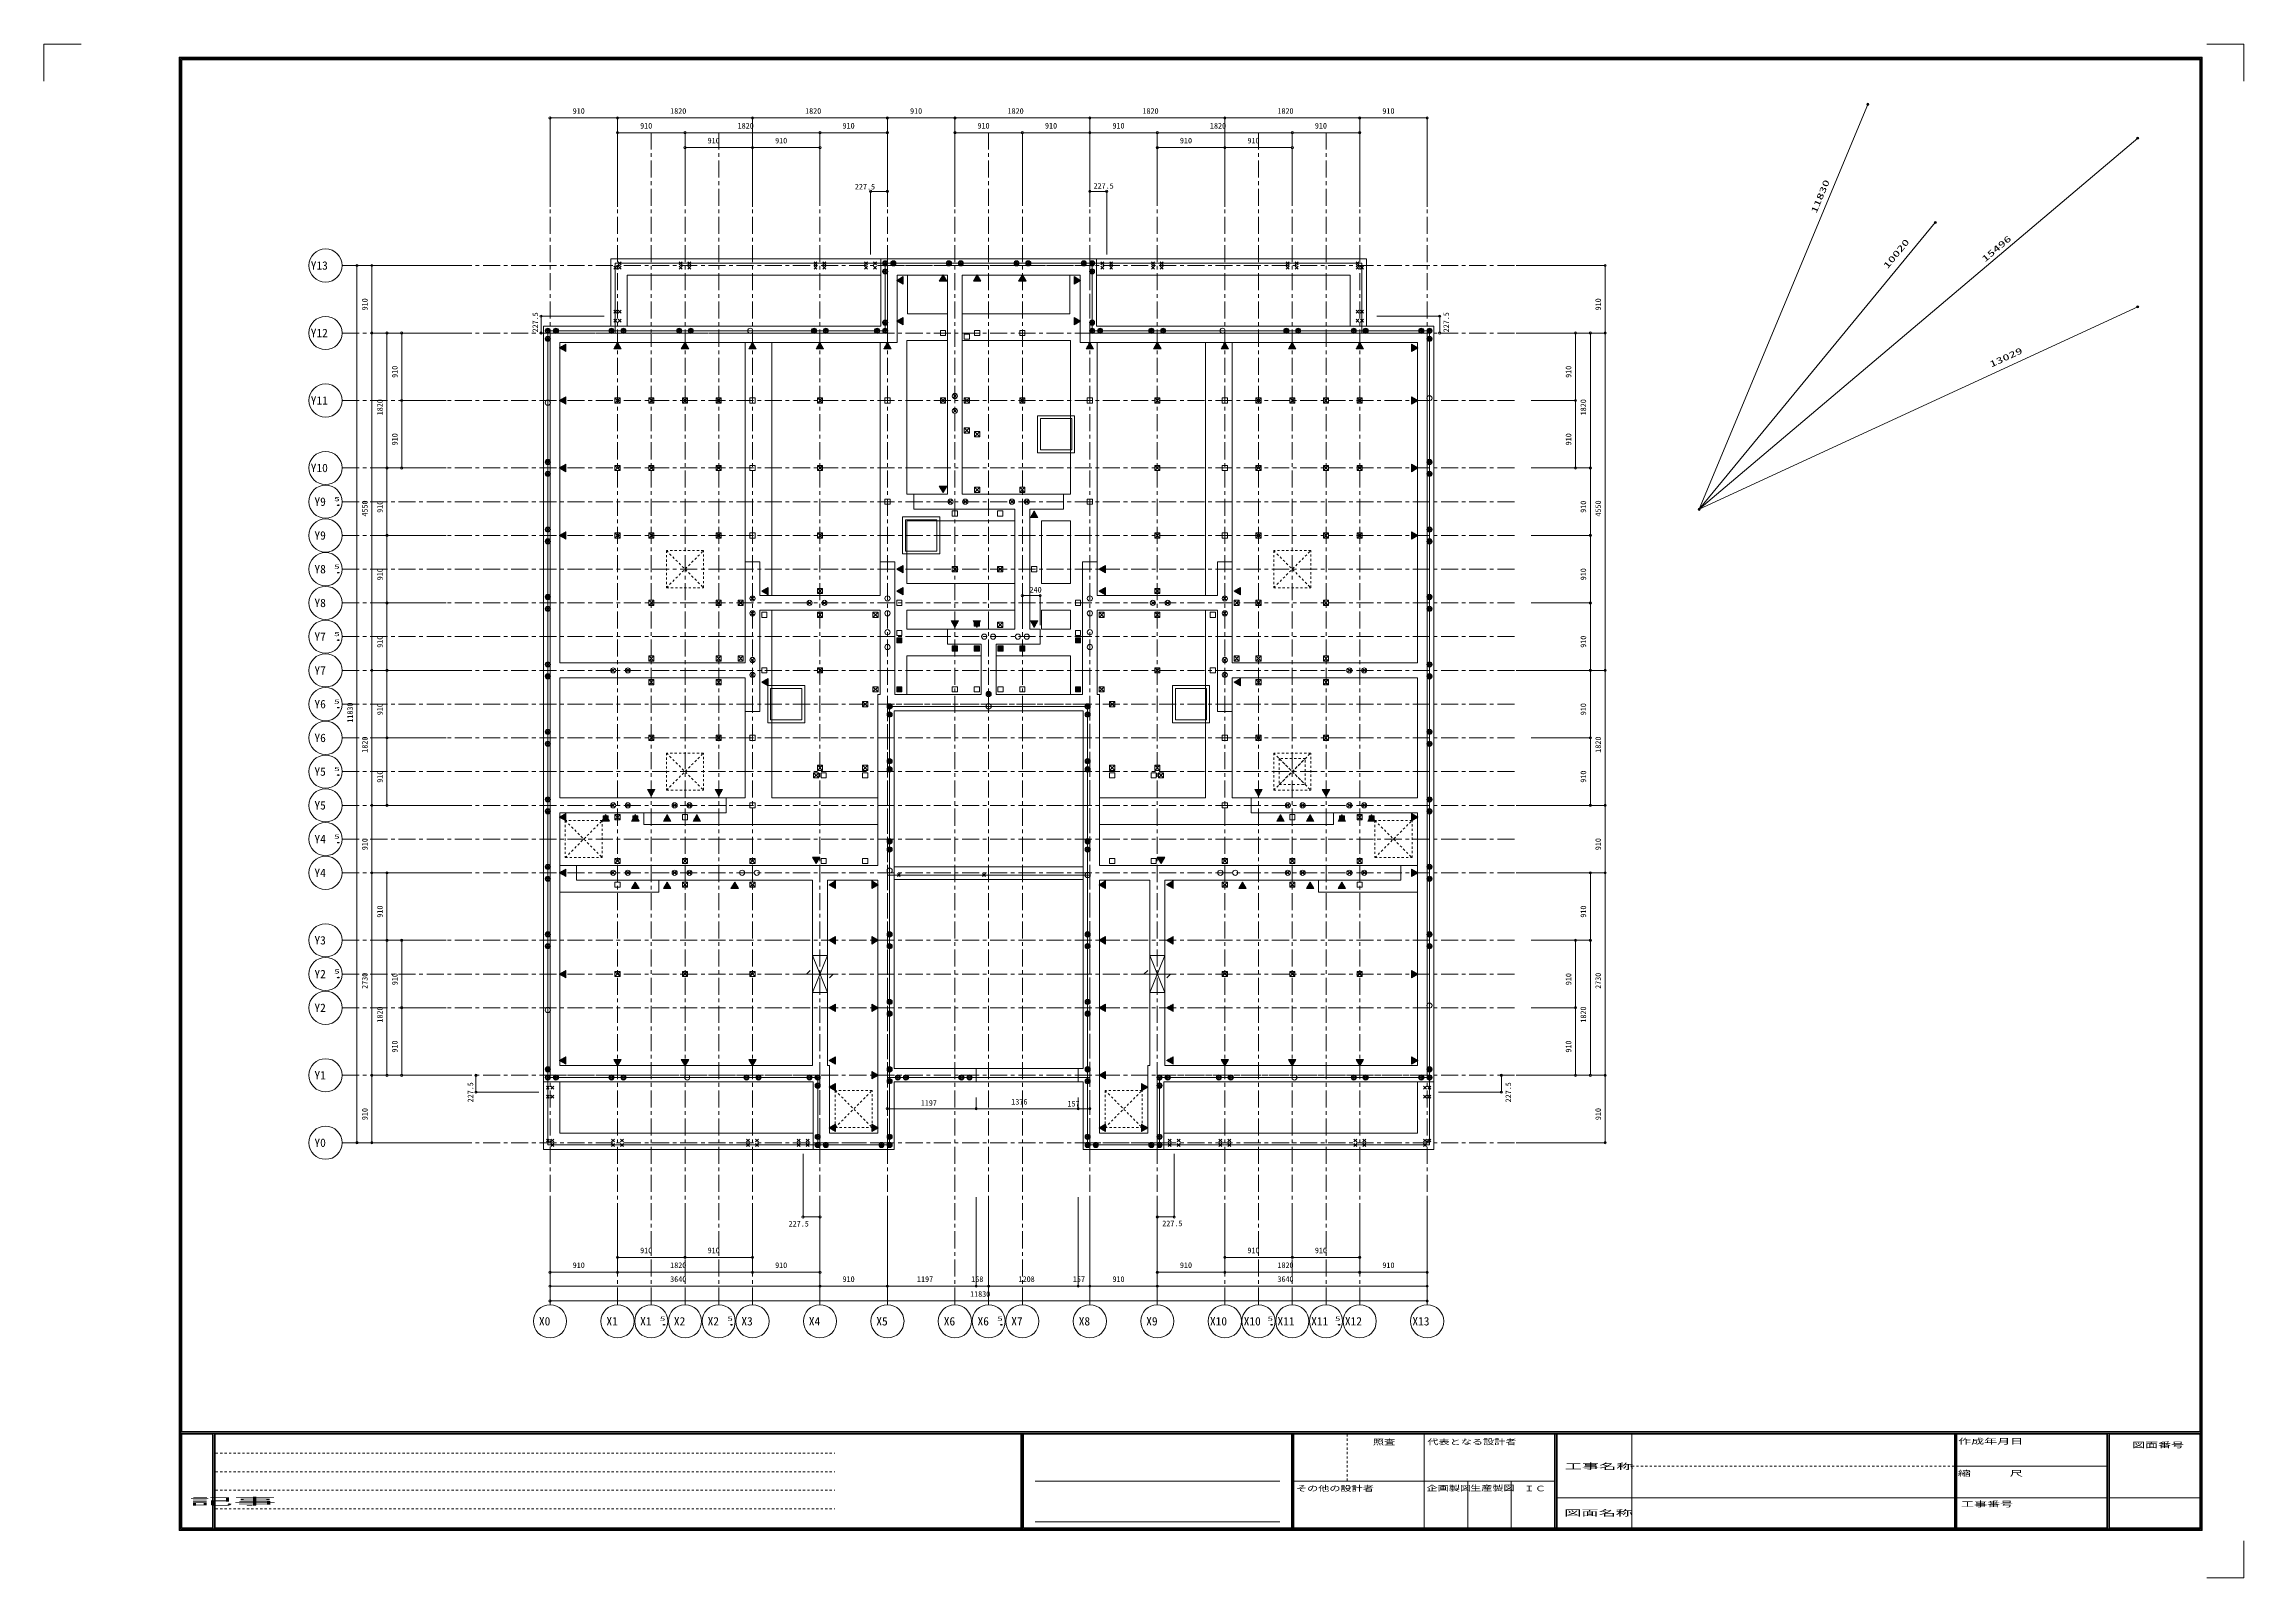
# Model space of a CAD drawing. Units: millimetres on the paper, scale 1:50. Extents: x -297 to 297, y -207 to 207.
import ezdxf
from ezdxf.enums import TextEntityAlignment as Align

# ---------------------------------------------------------------- set-up
doc = ezdxf.new("R2010")
doc.units = ezdxf.units.MM
doc.linetypes.add('USER2', pattern=[7.6, 4.6, -1, 1, -1])
doc.linetypes.add('USER4', pattern=[1.2, 0.6, -0.6])
for name, color, linetype, lineweight in [('0-1_画層21', 9, 'Continuous', 18), ('0-2_画層23', 9, 'Continuous', 18), ('0-3_画層33', 9, 'Continuous', 18), ('0-4_画層40', 9, 'USER2', 18), ('0-5_画層150', 7, 'Continuous', 9)]:
    doc.layers.add(name, color=color, linetype=linetype, lineweight=lineweight)
doc.styles.add('ＭＳ ゴシック', font='')
doc.styles.get('ＭＳ ゴシック').set_extended_font_data('MS Gothic')

msp = doc.modelspace()

# ---------------------------------------------------------------- linework, layer by layer
at = {"layer": '0-1_画層21'}
for p, q in [((149.748, 81.381), (195.248, 190.581)), ((-160.208, 186.918), (-142.008, 186.918)), ((-160.208, 186.918), (-160.208, 162.918)), ((-142.008, 186.918), (-105.608, 186.918)), ((-142.008, 186.918), (-142.008, 162.918)), ((-142.008, 186.918), (-142.008, 162.918)), ((-105.608, 186.918), (-105.608, 162.918)), ((-105.608, 186.918), (-69.208, 186.918)), ((-105.608, 186.918), (-105.608, 162.918)), ((-69.208, 186.918), (-69.208, 162.918)), ((-69.208, 186.918), (-51.008, 186.918)), ((-69.208, 186.918), (-69.208, 162.918)), ((-51.008, 186.918), (-51.008, 162.918)), ((-51.008, 186.918), (-14.608, 186.918)), ((-51.008, 186.918), (-51.008, 162.918)), ((-14.608, 186.918), (-14.608, 162.918)), ((-14.608, 186.918), (21.792, 186.918)), ((-14.608, 186.918), (-14.608, 162.918)), ((21.792, 186.918), (21.792, 162.918)), ((21.792, 186.918), (58.192, 186.918)), ((21.792, 186.918), (21.792, 162.918)), ((58.192, 186.918), (58.192, 162.918)), ((58.192, 186.918), (76.392, 186.918)), ((58.192, 186.918), (58.192, 162.918)), ((76.392, 186.918), (76.392, 162.918)), ((-142.008, 182.931), (-123.808, 182.931)), ((-142.008, 182.931), (-142.008, 166.931)), ((-123.808, 182.931), (-123.808, 166.931)), ((-123.808, 182.931), (-87.408, 182.931)), ((-123.808, 182.931), (-123.808, 166.931)), ((-123.808, 178.931), (-105.608, 178.931)), ((-123.808, 178.931), (-123.808, 166.931)), ((-105.608, 178.931), (-87.408, 178.931)), ((-105.608, 178.931), (-105.608, 166.931)), ((-105.608, 178.931), (-105.608, 166.931)), ((-87.408, 182.931), (-87.408, 166.931)), ((-87.408, 182.931), (-69.208, 182.931)), ((-87.408, 182.931), (-87.408, 166.931)), ((-87.408, 178.931), (-87.408, 166.931)), ((-69.208, 182.931), (-69.208, 166.931)), ((-51.008, 182.931), (-32.808, 182.931)), ((-51.008, 182.931), (-51.008, 166.931)), ((-32.808, 182.931), (-32.808, 166.931)), ((-32.808, 182.931), (-14.608, 182.931)), ((-32.808, 182.931), (-32.808, 166.931)), ((-14.608, 182.931), (-14.608, 166.931)), ((-14.608, 182.931), (3.592, 182.931)), ((-14.608, 182.931), (-14.608, 166.931)), ((3.592, 182.931), (3.592, 166.931)), ((3.592, 182.931), (39.992, 182.931)), ((3.592, 182.931), (3.592, 166.931)), ((3.592, 178.931), (21.792, 178.931)), ((3.592, 178.931), (3.592, 166.931)), ((21.792, 178.931), (39.992, 178.931)), ((21.792, 178.931), (21.792, 166.931)), ((21.792, 178.931), (21.792, 166.931)), ((39.992, 182.931), (39.992, 166.931)), ((39.992, 182.931), (58.192, 182.931)), ((39.992, 182.931), (39.992, 166.931)), ((39.992, 178.931), (39.992, 166.931)), ((58.192, 182.931), (58.192, 166.931)), ((149.748, 81.381), (268.048, 181.48)), ((149.748, 81.381), (213.448, 158.731)), ((-143.808, 130.724), (-143.808, 148.924)), ((-143.808, 148.924), (-71.008, 148.924)), ((-71.008, 148.924), (-12.808, 148.924)), ((-71.008, 130.724), (-71.008, 148.924)), ((-12.808, 148.924), (59.992, 148.924)), ((-12.808, 148.924), (-12.808, 130.724)), ((59.992, 148.924), (59.992, 130.724)), ((-212.287, -89.476), (-212.287, 147.124)), ((-212.287, 147.124), (-184.287, 147.124)), ((-208.287, 128.924), (-208.287, 147.124)), ((-208.287, 147.124), (-184.287, 147.124)), ((-139.408, 144.524), (-139.408, 130.724)), ((-71.008, 144.524), (-139.408, 144.524)), ((-53.008, 144.524), (-66.608, 144.524)), ((-66.608, 144.524), (-66.608, 126.324)), ((-63.808, 144.524), (-63.808, 134.124)), ((-53.008, 85.424), (-53.008, 144.524)), ((-17.208, 144.524), (-49.008, 144.524)), ((-49.008, 144.524), (-49.008, 85.424)), ((-20.008, 134.124), (-20.008, 144.524)), ((-17.208, 126.324), (-17.208, 144.524)), ((55.592, 144.524), (-12.808, 144.524)), ((55.592, 130.724), (55.592, 144.524)), ((124.398, 147.124), (100.398, 147.124)), ((124.398, 128.924), (124.398, 147.124)), ((-162.008, -73.076), (-162.008, 130.724)), ((-162.008, 130.724), (-71.008, 130.724)), ((-63.808, 134.124), (-53.008, 134.124)), ((-49.008, 134.124), (-20.008, 134.124)), ((-12.808, 130.724), (78.192, 130.724)), ((78.192, 130.724), (78.192, -73.076)), ((149.748, 81.381), (268.048, 135.981)), ((-208.287, 37.924), (-208.287, 128.924)), ((-208.287, 128.924), (-184.287, 128.924)), ((-208.287, 128.924), (-184.287, 128.924)), ((-204.208, 92.524), (-204.208, 128.924)), ((-204.208, 128.924), (-188.208, 128.924)), ((-200.208, 110.724), (-200.208, 128.924)), ((-200.208, 128.924), (-188.208, 128.924)), ((-157.608, 126.324), (-157.608, 39.924)), ((-66.608, 126.324), (-157.608, 126.324)), ((-107.608, 67.224), (-107.608, 126.324)), ((-100.408, 126.324), (-100.408, 65.224)), ((-71.208, 67.224), (-71.208, 126.324)), ((-64.008, 126.924), (-64.008, 85.424)), ((-53.008, 126.924), (-64.008, 126.924)), ((-19.808, 126.924), (-49.008, 126.924)), ((-19.808, 85.424), (-19.808, 126.924)), ((73.792, 126.324), (-17.208, 126.324)), ((-12.608, 126.324), (-12.608, 67.224)), ((16.592, 65.224), (16.592, 126.324)), ((23.792, 126.324), (23.792, 67.224)), ((73.792, 39.924), (73.792, 126.324)), ((124.398, 128.924), (100.398, 128.924)), ((124.398, 128.924), (100.398, 128.924)), ((120.392, 128.924), (104.392, 128.924)), ((116.392, 128.924), (104.392, 128.924)), ((116.392, 110.724), (116.392, 128.924)), ((120.392, 92.524), (120.392, 128.924)), ((124.398, 37.924), (124.398, 128.924)), ((-200.208, 92.524), (-200.208, 110.724)), ((-200.208, 110.724), (-188.208, 110.724)), ((-200.208, 110.724), (-188.208, 110.724)), ((116.392, 110.724), (104.392, 110.724)), ((116.392, 110.724), (104.392, 110.724)), ((116.392, 92.524), (116.392, 110.724)), ((-204.208, 74.324), (-204.208, 92.524)), ((-204.208, 92.524), (-188.208, 92.524)), ((-204.208, 92.524), (-188.208, 92.524)), ((-200.208, 92.524), (-188.208, 92.524)), ((120.392, 92.524), (104.392, 92.524)), ((120.392, 92.524), (104.392, 92.524)), ((116.392, 92.524), (104.392, 92.524)), ((120.392, 74.324), (120.392, 92.524)), ((-64.008, 85.424), (-62.108, 85.424)), ((-62.108, 85.424), (-53.008, 85.424)), ((-62.108, 81.424), (-62.108, 85.424)), ((-49.008, 85.424), (-21.708, 85.424)), ((-21.708, 85.424), (-19.808, 85.424)), ((-64.008, 78.224), (-64.008, 65.224)), ((-60.108, 78.224), (-64.008, 78.224)), ((-34.808, 81.424), (-62.108, 81.424)), ((-34.808, 78.224), (-62.108, 78.224)), ((-34.808, 49.024), (-34.808, 81.424)), ((-30.808, 81.424), (-30.808, 49.024)), ((-21.708, 78.224), (-27.608, 78.224)), ((-27.608, 78.224), (-27.608, 61.324)), ((-19.808, 78.224), (-23.708, 78.224)), ((-19.808, 65.224), (-19.808, 78.224)), ((-204.208, 56.124), (-204.208, 74.324)), ((-204.208, 74.324), (-188.208, 74.324)), ((-204.208, 74.324), (-188.208, 74.324)), ((120.392, 74.324), (104.392, 74.324)), ((120.392, 74.324), (104.392, 74.324)), ((120.392, 56.124), (120.392, 74.324)), ((-107.608, 39.924), (-107.608, 67.224)), ((-100.408, 67.224), (-100.408, 58.124)), ((-71.208, 58.124), (-71.208, 67.224)), ((-64.008, 67.224), (-64.008, 61.324)), ((-19.808, 61.324), (-19.808, 67.224)), ((-12.608, 67.224), (-12.608, 58.124)), ((16.592, 58.124), (16.592, 67.224)), ((19.792, 67.224), (23.792, 67.224)), ((19.792, 58.124), (19.792, 67.224)), ((23.792, 67.224), (23.792, 39.924)), ((-64.008, 61.324), (-34.808, 61.324)), ((-27.608, 61.324), (-19.808, 61.324)), ((-204.208, 37.924), (-204.208, 56.124)), ((-204.208, 56.124), (-188.208, 56.124)), ((-204.208, 56.124), (-188.208, 56.124)), ((-103.608, 58.124), (-71.208, 58.124)), ((-71.208, 54.124), (-103.608, 54.124)), ((-103.608, 54.124), (-103.608, 26.824)), ((-100.408, 54.124), (-100.408, 26.824)), ((-71.208, 31.424), (-71.208, 54.124)), ((-64.008, 54.124), (-64.008, 49.024)), ((-34.808, 54.124), (-64.008, 54.124)), ((-32.808, 58.092), (-28.008, 58.092)), ((-32.808, 58.092), (-32.808, 49.092)), ((-28.008, 58.092), (-28.008, 50.139)), ((-19.808, 54.124), (-27.608, 54.124)), ((-27.608, 54.124), (-27.608, 49.024)), ((-19.808, 49.024), (-19.808, 54.124)), ((-12.608, 58.124), (19.792, 58.124)), ((19.792, 54.124), (-12.608, 54.124)), ((-12.608, 54.124), (-12.608, 31.424)), ((16.592, 26.824), (16.592, 54.124)), ((120.392, 56.124), (104.392, 56.124)), ((120.392, 56.124), (104.392, 56.124)), ((120.392, 37.924), (120.392, 56.124)), ((-64.008, 49.024), (-53.008, 49.024)), ((-53.008, 49.024), (-34.808, 49.024)), ((-53.008, 45.024), (-53.008, 49.024)), ((-30.808, 49.024), (-28.008, 49.024)), ((-27.608, 49.024), (-19.808, 49.024)), ((-64.008, 41.824), (-64.008, 31.424)), ((-51.008, 41.824), (-64.008, 41.824)), ((-43.908, 45.024), (-53.008, 45.024)), ((-43.908, 41.824), (-51.008, 41.824)), ((-43.908, 31.424), (-43.908, 45.024)), ((-39.908, 45.024), (-39.908, 31.424)), ((-28.008, 41.824), (-39.908, 41.824)), ((-19.808, 41.824), (-28.008, 41.824)), ((-19.808, 31.424), (-19.808, 41.824)), ((-208.287, 37.924), (-184.287, 37.924)), ((-208.287, 1.524), (-208.287, 37.924)), ((-208.287, 37.924), (-184.287, 37.924)), ((-204.208, 19.724), (-204.208, 37.924)), ((-204.208, 37.924), (-188.208, 37.924)), ((-204.208, 37.924), (-188.208, 37.924)), ((-157.608, 39.924), (-107.608, 39.924)), ((-157.608, 35.924), (-157.608, 3.524)), ((-107.608, 35.924), (-157.608, 35.924)), ((-107.608, 26.824), (-107.608, 35.924)), ((23.792, 39.924), (73.792, 39.924)), ((73.792, 35.924), (23.792, 35.924)), ((23.792, 35.924), (23.792, 26.824)), ((73.792, 3.524), (73.792, 35.924)), ((124.398, 37.924), (100.398, 37.924)), ((124.398, 37.924), (100.398, 37.924)), ((120.392, 37.924), (104.392, 37.924)), ((120.392, 37.924), (104.392, 37.924)), ((120.392, 19.724), (120.392, 37.924)), ((124.398, 1.524), (124.398, 37.924)), ((-71.808, 31.424), (-71.208, 31.424)), ((-71.808, -14.676), (-71.808, 31.424)), ((-67.208, 31.424), (-43.908, 31.424)), ((-39.908, 31.424), (-16.608, 31.424)), ((-12.608, 31.424), (-12.008, 31.424)), ((-12.008, 31.424), (-12.008, -14.676)), ((-107.608, 3.524), (-107.608, 26.824)), ((-103.608, 26.824), (-107.608, 26.824)), ((-100.408, 28.824), (-100.408, 3.524)), ((-16.408, 27.024), (-67.408, 27.024)), ((-67.408, 27.024), (-67.408, -69.476)), ((-16.408, -69.476), (-16.408, 27.024)), ((16.592, 3.524), (16.592, 28.824)), ((23.792, 26.824), (23.792, 3.524)), ((-204.208, 1.524), (-204.208, 19.724)), ((-204.208, 19.724), (-188.208, 19.724)), ((-204.208, 19.724), (-188.208, 19.724)), ((120.392, 19.724), (104.392, 19.724)), ((120.392, 19.724), (104.392, 19.724)), ((120.392, 1.524), (120.392, 19.724)), ((-208.287, -16.676), (-208.287, 1.524)), ((-208.287, 1.524), (-184.287, 1.524)), ((-208.287, 1.524), (-184.287, 1.524)), ((-204.208, 1.524), (-188.208, 1.524)), ((-157.608, 3.524), (-130.908, 3.524)), ((-112.708, 3.524), (-107.608, 3.524)), ((-100.408, 3.524), (-71.808, 3.524)), ((-12.008, 3.524), (16.592, 3.524)), ((23.792, 3.524), (28.892, 3.524)), ((28.892, 3.524), (51.092, 3.524)), ((47.092, 3.524), (73.792, 3.524)), ((124.398, 1.524), (100.398, 1.524)), ((124.398, 1.524), (100.398, 1.524)), ((120.392, 1.524), (104.392, 1.524)), ((124.398, -16.676), (124.398, 1.524)), ((-157.608, -0.476), (-157.608, -68.676)), ((-130.908, -0.476), (-157.608, -0.476)), ((-71.808, -3.676), (-114.708, -3.676)), ((30.892, -3.676), (-12.008, -3.676)), ((73.792, -0.476), (47.092, -0.476)), ((73.792, -68.676), (73.792, -0.476)), ((-208.287, -71.276), (-208.287, -16.676)), ((-208.287, -16.676), (-184.287, -16.676)), ((-208.287, -16.676), (-184.287, -16.676)), ((-204.208, -34.876), (-204.208, -16.676)), ((-204.208, -16.676), (-188.208, -16.676)), ((-157.608, -14.676), (-153.108, -14.676)), ((-153.108, -14.676), (-130.908, -14.676)), ((-134.908, -14.676), (-71.808, -14.676)), ((-67.408, -15.076), (-16.408, -15.076)), ((-12.008, -14.676), (51.092, -14.676)), ((69.292, -14.676), (73.792, -14.676)), ((124.398, -16.676), (100.398, -16.676)), ((124.398, -16.676), (100.398, -16.676)), ((120.392, -16.676), (104.392, -16.676)), ((120.392, -34.876), (120.392, -16.676)), ((124.398, -71.276), (124.398, -16.676)), ((-151.108, -21.876), (-157.608, -21.876)), ((-89.408, -18.676), (-134.908, -18.676)), ((-89.408, -68.676), (-89.408, -18.676)), ((-85.408, -18.676), (-85.408, -68.676)), ((-71.808, -18.676), (-85.408, -18.676)), ((-71.808, -86.876), (-71.808, -18.676)), ((-16.408, -18.476), (-67.408, -18.476)), ((-12.008, -18.676), (-12.008, -86.876)), ((1.592, -18.676), (-12.008, -18.676)), ((1.592, -68.676), (1.592, -18.676)), ((51.092, -18.676), (5.592, -18.676)), ((5.592, -18.676), (5.592, -68.676)), ((73.792, -21.876), (67.292, -21.876)), ((-204.208, -71.276), (-204.208, -34.876)), ((-204.208, -34.876), (-188.208, -34.876)), ((-204.208, -34.876), (-188.208, -34.876)), ((-200.208, -53.076), (-200.208, -34.876)), ((-200.208, -34.876), (-188.208, -34.876)), ((120.392, -34.876), (104.392, -34.876)), ((120.392, -34.876), (104.392, -34.876)), ((116.392, -34.876), (104.392, -34.876)), ((116.392, -53.076), (116.392, -34.876)), ((120.392, -71.276), (120.392, -34.876)), ((-89.408, -48.976), (-85.408, -38.976)), ((-89.408, -38.976), (-85.408, -48.976)), ((5.592, -38.976), (1.592, -48.976)), ((5.592, -48.976), (1.592, -38.976)), ((-200.208, -71.276), (-200.208, -53.076)), ((-200.208, -53.076), (-188.208, -53.076)), ((-200.208, -53.076), (-188.208, -53.076)), ((116.392, -53.076), (104.392, -53.076)), ((116.392, -53.076), (104.392, -53.076)), ((116.392, -71.276), (116.392, -53.076)), ((-157.608, -68.676), (-89.408, -68.676)), ((-85.408, -68.676), (-84.808, -68.676)), ((-84.808, -68.676), (-84.808, -86.876)), ((-45.268, -69.476), (-17.748, -69.476)), ((0.992, -86.876), (0.992, -68.676)), ((0.992, -68.676), (1.592, -68.676)), ((5.592, -68.676), (73.792, -68.676)), ((-208.287, -71.276), (-184.287, -71.276)), ((-208.287, -89.476), (-208.287, -71.276)), ((-208.287, -71.276), (-184.287, -71.276)), ((-204.208, -71.276), (-188.208, -71.276)), ((-200.208, -71.276), (-188.208, -71.276)), ((-162.008, -91.276), (-162.008, -73.076)), ((-89.208, -73.076), (-162.008, -73.076)), ((-157.608, -73.076), (-157.608, -86.876)), ((-89.208, -91.276), (-89.208, -73.076)), ((-67.408, -73.076), (-67.408, -91.276)), ((-45.268, -73.076), (-67.408, -73.076)), ((-17.748, -73.076), (-45.268, -73.076)), ((-16.408, -91.276), (-16.408, -73.076)), ((5.392, -73.076), (5.392, -91.276)), ((78.192, -73.076), (5.392, -73.076)), ((73.792, -86.876), (73.792, -73.076)), ((78.192, -73.076), (78.192, -91.276)), ((124.398, -71.276), (100.398, -71.276)), ((124.398, -71.276), (100.398, -71.276)), ((120.392, -71.276), (104.392, -71.276)), ((116.392, -71.276), (104.392, -71.276)), ((124.398, -89.476), (124.398, -71.276)), ((-69.208, -80.305), (-69.208, -77.305)), ((-69.208, -80.305), (-45.268, -80.305)), ((-45.268, -80.305), (-45.268, -77.305)), ((-45.268, -80.305), (-45.268, -77.305)), ((-45.268, -80.305), (-17.748, -80.305)), ((-17.748, -80.305), (-17.748, -77.305)), ((-17.748, -80.305), (-17.748, -77.305)), ((-17.748, -80.305), (-14.608, -80.305)), ((-14.608, -80.305), (-14.608, -77.305)), ((-157.608, -86.876), (-89.208, -86.876)), ((-84.808, -86.876), (-71.808, -86.876)), ((-12.008, -86.876), (0.992, -86.876)), ((5.392, -86.876), (73.792, -86.876)), ((-212.287, -89.476), (-184.287, -89.476)), ((-208.287, -89.476), (-184.287, -89.476)), ((-89.208, -91.276), (-162.008, -91.276)), ((-67.408, -91.276), (-89.208, -91.276)), ((5.392, -91.276), (-16.408, -91.276)), ((78.192, -91.276), (5.392, -91.276)), ((124.398, -89.476), (100.398, -89.476)), ((-160.208, -132.153), (-160.208, -104.153)), ((-160.208, -128.153), (-160.208, -104.153)), ((-87.408, -128.153), (-87.408, -104.153)), ((-87.408, -128.153), (-87.408, -104.153)), ((-69.208, -128.153), (-69.208, -104.153)), ((-69.208, -128.153), (-69.208, -104.153)), ((-45.268, -128.153), (-45.268, -104.153)), ((-45.268, -128.153), (-45.268, -104.153)), ((-41.908, -128.153), (-41.908, -104.153)), ((-41.908, -128.153), (-41.908, -104.153)), ((-17.748, -128.153), (-17.748, -104.153)), ((-17.748, -128.153), (-17.748, -104.153)), ((-14.608, -128.153), (-14.608, -104.153)), ((-14.608, -128.153), (-14.608, -104.153)), ((3.592, -128.153), (3.592, -104.153)), ((3.592, -128.153), (3.592, -104.153)), ((76.392, -132.153), (76.392, -104.153)), ((76.392, -128.153), (76.392, -104.153)), ((-160.208, -124.399), (-160.208, -108.399)), ((-142.008, -124.399), (-142.008, -108.399)), ((-142.008, -120.399), (-142.008, -108.399)), ((-142.008, -124.399), (-142.008, -108.399)), ((-123.808, -120.399), (-123.808, -108.399)), ((-123.808, -120.399), (-123.808, -108.399)), ((-105.608, -124.399), (-105.608, -108.399)), ((-105.608, -124.399), (-105.608, -108.399)), ((-105.608, -120.399), (-105.608, -108.399)), ((-87.408, -124.399), (-87.408, -108.399)), ((3.592, -124.399), (3.592, -108.399)), ((21.792, -124.399), (21.792, -108.399)), ((21.792, -124.399), (21.792, -108.399)), ((21.792, -120.399), (21.792, -108.399)), ((39.992, -120.399), (39.992, -108.399)), ((39.992, -120.399), (39.992, -108.399)), ((58.192, -124.399), (58.192, -108.399)), ((58.192, -120.399), (58.192, -108.399)), ((58.192, -124.399), (58.192, -108.399)), ((76.392, -124.399), (76.392, -108.399)), ((-160.208, -124.399), (-142.008, -124.399)), ((-142.008, -120.399), (-123.808, -120.399)), ((-142.008, -124.399), (-105.608, -124.399)), ((-123.808, -120.399), (-105.608, -120.399)), ((-105.608, -124.399), (-87.408, -124.399)), ((3.592, -124.399), (21.792, -124.399)), ((21.792, -120.399), (39.992, -120.399)), ((21.792, -124.399), (58.192, -124.399)), ((39.992, -120.399), (58.192, -120.399)), ((58.192, -124.399), (76.392, -124.399)), ((-160.208, -128.153), (-87.408, -128.153)), ((-87.408, -128.153), (-69.208, -128.153)), ((-69.208, -128.153), (-45.268, -128.153)), ((-45.268, -128.153), (-41.908, -128.153)), ((-41.908, -128.153), (-17.748, -128.153)), ((-17.748, -128.153), (-14.608, -128.153)), ((-14.608, -128.153), (3.592, -128.153)), ((3.592, -128.153), (76.392, -128.153)), ((76.392, -132.153), (-160.208, -132.153))]:
    msp.add_line(p, q, dxfattribs=at)
for points in [[(-69.208, 167.124), (-73.758, 167.124), (-73.758, 150.124)], [(-14.608, 167.124), (-10.058, 167.124), (-10.058, 150.124)], [(-162.64, 128.924), (-162.64, 133.474), (-145.64, 133.474)], [(79.765, 128.924), (79.765, 133.474), (62.765, 133.474)], [(-21.708, 85.424), (-21.708, 81.424), (-30.808, 81.424)], [(-107.608, 67.224), (-103.608, 67.224), (-103.608, 58.124)], [(-71.208, 67.224), (-67.208, 67.224), (-67.208, 31.424)], [(-16.608, 31.424), (-16.608, 67.224), (-12.608, 67.224)], [(23.792, 26.824), (19.792, 26.824), (19.792, 54.124)], [(-28.008, 49.024), (-28.008, 45.024), (-39.908, 45.024)], [(-134.908, 3.524), (-112.708, 3.524), (-112.708, -0.476), (-134.908, -0.476)], [(51.092, -0.476), (28.892, -0.476), (28.892, 3.524)], [(-112.708, -3.676), (-134.908, -3.676), (-134.908, -0.476)], [(51.092, -0.476), (51.092, -3.676), (28.892, -3.676)], [(-130.908, -18.676), (-153.108, -18.676), (-153.108, -14.676)], [(47.092, -14.676), (69.292, -14.676), (69.292, -18.676), (47.092, -18.676)], [(-130.908, -18.676), (-130.908, -21.876), (-153.108, -21.876)], [(69.292, -21.876), (47.092, -21.876), (47.092, -18.676)], [(-67.408, -69.476), (-45.268, -69.476), (-45.268, -73.076)], [(-16.408, -73.076), (-17.748, -73.076), (-17.748, -69.476), (-16.408, -69.476)], [(-180.208, -71.276), (-180.208, -75.826), (-163.208, -75.826)], [(96.392, -71.276), (96.392, -75.826), (79.392, -75.826)], [(-87.408, -109.476), (-91.958, -109.476), (-91.958, -92.476)], [(3.592, -109.476), (8.142, -109.476), (8.142, -92.476)]]:
    msp.add_lwpolyline(points, dxfattribs=at)
for points in [[(-89.408, -48.976), (-89.408, -38.976), (-85.408, -38.976), (-85.408, -48.976)], [(5.592, -38.976), (5.592, -48.976), (1.592, -48.976), (1.592, -38.976)]]:
    msp.add_lwpolyline(points, close=True, dxfattribs=at)
for centre, radius in [((195.248, 190.581), 0.3), ((195.248, 190.581), 0.15), ((-160.208, 186.918), 0.3), ((-142.008, 186.918), 0.3), ((-142.008, 186.918), 0.3), ((-105.608, 186.918), 0.3), ((-105.608, 186.918), 0.3), ((-69.208, 186.918), 0.3), ((-69.208, 186.918), 0.3), ((-51.008, 186.918), 0.3), ((-51.008, 186.918), 0.3), ((-14.608, 186.918), 0.3), ((-14.608, 186.918), 0.3), ((21.792, 186.918), 0.3), ((21.792, 186.918), 0.3), ((58.192, 186.918), 0.3), ((58.192, 186.918), 0.3), ((76.392, 186.918), 0.3), ((-142.008, 182.931), 0.3), ((-123.808, 182.931), 0.3), ((-123.808, 182.931), 0.3), ((-123.808, 178.931), 0.3), ((-105.608, 178.931), 0.3), ((-105.608, 178.931), 0.3), ((-87.408, 182.931), 0.3), ((-87.408, 182.931), 0.3), ((-87.408, 178.931), 0.3), ((-69.208, 182.931), 0.3), ((-51.008, 182.931), 0.3), ((-32.808, 182.931), 0.3), ((-32.808, 182.931), 0.3), ((-14.608, 182.931), 0.3), ((-14.608, 182.931), 0.3), ((3.592, 182.931), 0.3), ((3.592, 182.931), 0.3), ((3.592, 178.931), 0.3), ((21.792, 178.931), 0.3), ((21.792, 178.931), 0.3), ((39.992, 182.931), 0.3), ((39.992, 182.931), 0.3), ((39.992, 178.931), 0.3), ((58.192, 182.931), 0.3), ((268.048, 181.481), 0.3), ((268.048, 181.481), 0.15), ((-73.758, 167.124), 0.3), ((-69.208, 167.124), 0.3), ((-14.608, 167.124), 0.3), ((-10.058, 167.124), 0.3), ((213.448, 158.731), 0.3), ((213.448, 158.731), 0.15), ((-212.287, 147.124), 0.3), ((-208.287, 147.124), 0.3), ((124.398, 147.124), 0.3), ((-162.64, 133.474), 0.3), ((79.765, 133.474), 0.3), ((268.048, 135.981), 0.3), ((268.048, 135.981), 0.15), ((-208.287, 128.924), 0.3), ((-208.287, 128.924), 0.3), ((-204.208, 128.924), 0.3), ((-200.208, 128.924), 0.3), ((-162.64, 128.924), 0.3), ((79.765, 128.924), 0.3), ((116.392, 128.924), 0.3), ((120.392, 128.924), 0.3), ((124.398, 128.924), 0.3), ((124.398, 128.924), 0.3), ((-200.208, 110.724), 0.3), ((-200.208, 110.724), 0.3), ((116.392, 110.724), 0.3), ((116.392, 110.724), 0.3), ((-204.208, 92.524), 0.3), ((-204.208, 92.524), 0.3), ((-200.208, 92.524), 0.3), ((116.392, 92.524), 0.3), ((120.392, 92.524), 0.3), ((120.392, 92.524), 0.3), ((149.748, 81.381), 0.3), ((149.748, 81.381), 0.3), ((149.748, 81.381), 0.3), ((149.748, 81.381), 0.3), ((149.748, 81.381), 0.15), ((149.748, 81.381), 0.15), ((149.748, 81.381), 0.15), ((149.748, 81.381), 0.15), ((-204.208, 74.324), 0.3), ((-204.208, 74.324), 0.3), ((120.392, 74.324), 0.3), ((120.392, 74.324), 0.3), ((-204.208, 56.124), 0.3), ((-204.208, 56.124), 0.3), ((-32.808, 58.092), 0.3), ((-28.008, 58.092), 0.3), ((120.392, 56.124), 0.3), ((120.392, 56.124), 0.3), ((-208.287, 37.924), 0.3), ((-208.287, 37.924), 0.3), ((-204.208, 37.924), 0.3), ((-204.208, 37.924), 0.3), ((120.392, 37.924), 0.3), ((120.392, 37.924), 0.3), ((124.398, 37.924), 0.3), ((124.398, 37.924), 0.3), ((-204.208, 19.724), 0.3), ((-204.208, 19.724), 0.3), ((120.392, 19.724), 0.3), ((120.392, 19.724), 0.3), ((-208.287, 1.524), 0.3), ((-208.287, 1.524), 0.3), ((-204.208, 1.524), 0.3), ((120.392, 1.524), 0.3), ((124.398, 1.524), 0.3), ((124.398, 1.524), 0.3), ((-208.287, -16.676), 0.3), ((-208.287, -16.676), 0.3), ((-204.208, -16.676), 0.3), ((120.392, -16.676), 0.3), ((124.398, -16.676), 0.3), ((124.398, -16.676), 0.3), ((-204.208, -34.876), 0.3), ((-204.208, -34.876), 0.3), ((-200.208, -34.876), 0.3), ((116.392, -34.876), 0.3), ((120.392, -34.876), 0.3), ((120.392, -34.876), 0.3), ((-200.208, -53.076), 0.3), ((-200.208, -53.076), 0.3), ((116.392, -53.076), 0.3), ((116.392, -53.076), 0.3), ((-208.287, -71.276), 0.3), ((-208.287, -71.276), 0.3), ((-204.208, -71.276), 0.3), ((-200.208, -71.276), 0.3), ((-180.208, -71.276), 0.3), ((96.392, -71.276), 0.3), ((116.392, -71.276), 0.3), ((120.392, -71.276), 0.3), ((124.398, -71.276), 0.3), ((124.398, -71.276), 0.3), ((-180.208, -75.826), 0.3), ((96.392, -75.826), 0.3), ((-69.208, -80.305), 0.3), ((-45.268, -80.305), 0.3), ((-45.268, -80.305), 0.3), ((-17.748, -80.305), 0.3), ((-17.748, -80.305), 0.3), ((-14.608, -80.305), 0.3), ((-212.287, -89.476), 0.3), ((-208.287, -89.476), 0.3), ((124.398, -89.476), 0.3), ((-91.958, -109.476), 0.3), ((-87.408, -109.476), 0.3), ((3.592, -109.476), 0.3), ((8.142, -109.476), 0.3), ((-160.208, -124.399), 0.3), ((-142.008, -120.399), 0.3), ((-142.008, -124.399), 0.3), ((-142.008, -124.399), 0.3), ((-123.808, -120.399), 0.3), ((-123.808, -120.399), 0.3), ((-105.608, -120.399), 0.3), ((-105.608, -124.399), 0.3), ((-105.608, -124.399), 0.3), ((-87.408, -124.399), 0.3), ((3.592, -124.399), 0.3), ((21.792, -120.399), 0.3), ((21.792, -124.399), 0.3), ((21.792, -124.399), 0.3), ((39.992, -120.399), 0.3), ((39.992, -120.399), 0.3), ((58.192, -120.399), 0.3), ((58.192, -124.399), 0.3), ((58.192, -124.399), 0.3), ((76.392, -124.399), 0.3), ((-160.208, -128.153), 0.3), ((-87.408, -128.153), 0.3), ((-87.408, -128.153), 0.3), ((-69.208, -128.153), 0.3), ((-69.208, -128.153), 0.3), ((-45.268, -128.153), 0.3), ((-45.268, -128.153), 0.3), ((-41.908, -128.153), 0.3), ((-41.908, -128.153), 0.3), ((-17.748, -128.153), 0.3), ((-17.748, -128.153), 0.3), ((-14.608, -128.153), 0.3), ((-14.608, -128.153), 0.3), ((3.592, -128.153), 0.3), ((3.592, -128.153), 0.3), ((76.392, -128.153), 0.3), ((-160.208, -132.153), 0.3), ((76.392, -132.153), 0.3)]:
    msp.add_circle(centre, radius, dxfattribs=at)
at = {"layer": '0-2_画層23'}
for p, q in [((-143.008, 146.124), (-142.208, 146.924)), ((-142.208, 146.124), (-143.008, 146.924)), ((-141.808, 147.324), (-141.008, 148.124)), ((-141.008, 147.324), (-141.808, 148.124)), ((-141.808, 146.124), (-141.008, 146.924)), ((-141.008, 146.124), (-141.808, 146.924)), ((-125.408, 147.324), (-124.608, 148.124)), ((-124.608, 147.324), (-125.408, 148.124)), ((-125.408, 146.124), (-124.608, 146.924)), ((-124.608, 146.124), (-125.408, 146.924)), ((-123.008, 147.324), (-122.208, 148.124)), ((-122.208, 147.324), (-123.008, 148.124)), ((-123.008, 146.124), (-122.208, 146.924)), ((-122.208, 146.124), (-123.008, 146.924)), ((-89.008, 147.324), (-88.208, 148.124)), ((-88.208, 147.324), (-89.008, 148.124)), ((-89.008, 146.124), (-88.208, 146.924)), ((-88.208, 146.124), (-89.008, 146.924)), ((-86.608, 147.324), (-85.808, 148.124)), ((-85.808, 147.324), (-86.608, 148.124)), ((-86.608, 146.124), (-85.808, 146.924)), ((-85.808, 146.124), (-86.608, 146.924)), ((-75.358, 147.324), (-74.558, 148.124)), ((-74.558, 147.324), (-75.358, 148.124)), ((-75.358, 146.124), (-74.558, 146.924)), ((-74.558, 146.124), (-75.358, 146.924)), ((-72.958, 147.324), (-72.158, 148.124)), ((-72.158, 147.324), (-72.958, 148.124)), ((-72.958, 146.124), (-72.158, 146.924)), ((-72.158, 146.124), (-72.958, 146.924)), ((-66.559, 143.038), (-66.153, 143.445)), ((-66.38, 142.935), (-65.484, 143.831)), ((-66.201, 142.831), (-64.976, 144.056)), ((-66.021, 142.728), (-64.976, 143.773)), ((-65.842, 142.624), (-64.976, 143.49)), ((-65.663, 142.521), (-64.976, 143.207)), ((-65.483, 142.417), (-64.976, 142.925)), ((-65.304, 142.314), (-64.976, 142.642)), ((-55.14, 142.892), (-53.915, 144.117)), ((-54.915, 143.4), (-54.019, 144.296)), ((-54.857, 142.892), (-53.812, 143.938)), ((-54.574, 142.892), (-53.708, 143.758)), ((-54.529, 144.069), (-54.122, 144.475)), ((-54.291, 142.892), (-53.605, 143.579)), ((-54.008, 142.892), (-53.501, 143.4)), ((-53.726, 142.892), (-53.397, 143.22)), ((-53.443, 142.892), (-53.294, 143.041)), ((-45.94, 142.892), (-44.715, 144.117)), ((-45.715, 143.4), (-44.819, 144.296)), ((-45.657, 142.892), (-44.612, 143.938)), ((-45.374, 142.892), (-44.508, 143.758)), ((-45.329, 144.069), (-44.922, 144.475)), ((-45.091, 142.892), (-44.405, 143.579)), ((-44.808, 142.892), (-44.301, 143.4)), ((-44.526, 142.892), (-44.197, 143.22)), ((-44.243, 142.892), (-44.094, 143.041)), ((-33.74, 142.892), (-32.515, 144.117)), ((-33.515, 143.4), (-32.619, 144.296)), ((-33.457, 142.892), (-32.412, 143.938)), ((-33.174, 142.892), (-32.308, 143.758)), ((-33.129, 144.069), (-32.722, 144.475)), ((-32.891, 142.892), (-32.205, 143.579)), ((-32.608, 142.892), (-32.101, 143.4)), ((-32.326, 142.892), (-31.997, 143.22)), ((-32.043, 142.892), (-31.894, 143.041)), ((-18.84, 143.89), (-18.691, 144.038)), ((-18.84, 143.607), (-18.512, 143.935)), ((-18.84, 143.324), (-18.333, 143.831)), ((-18.84, 143.041), (-18.153, 143.728)), ((-18.84, 142.758), (-17.974, 143.624)), ((-18.84, 142.475), (-17.795, 143.521)), ((-18.84, 142.193), (-17.615, 143.417)), ((-18.332, 142.417), (-17.436, 143.314)), ((-17.663, 142.804), (-17.257, 143.21)), ((-11.658, 147.324), (-10.858, 148.124)), ((-10.858, 147.324), (-11.658, 148.124)), ((-11.658, 146.124), (-10.858, 146.924)), ((-10.858, 146.124), (-11.658, 146.924)), ((-9.258, 147.324), (-8.458, 148.124)), ((-8.458, 147.324), (-9.258, 148.124)), ((-9.258, 146.124), (-8.458, 146.924)), ((-8.458, 146.124), (-9.258, 146.924)), ((1.992, 147.324), (2.792, 148.124)), ((2.792, 147.324), (1.992, 148.124)), ((1.992, 146.124), (2.792, 146.924)), ((2.792, 146.124), (1.992, 146.924)), ((4.392, 147.324), (5.192, 148.124)), ((5.192, 147.324), (4.392, 148.124)), ((4.392, 146.124), (5.192, 146.924)), ((5.192, 146.124), (4.392, 146.924)), ((38.392, 147.324), (39.192, 148.124)), ((39.192, 147.324), (38.392, 148.124)), ((38.392, 146.124), (39.192, 146.924)), ((39.192, 146.124), (38.392, 146.924)), ((40.792, 147.324), (41.592, 148.124)), ((41.592, 147.324), (40.792, 148.124)), ((40.792, 146.124), (41.592, 146.924)), ((41.592, 146.124), (40.792, 146.924)), ((57.192, 147.324), (57.992, 148.124)), ((57.992, 147.324), (57.192, 148.124)), ((57.192, 146.124), (57.992, 146.924)), ((57.992, 146.124), (57.192, 146.924)), ((58.392, 146.124), (59.192, 146.924)), ((59.192, 146.124), (58.392, 146.924)), ((-65.125, 142.21), (-64.976, 142.359)), ((-143.008, 134.274), (-142.208, 135.074)), ((-142.208, 134.274), (-143.008, 135.074)), ((-143.008, 131.874), (-142.208, 132.674)), ((-142.208, 131.874), (-143.008, 132.674)), ((-141.808, 134.274), (-141.008, 135.074)), ((-141.008, 134.274), (-141.808, 135.074)), ((-141.808, 131.874), (-141.008, 132.674)), ((-141.008, 131.874), (-141.808, 132.674)), ((-66.559, 132.038), (-66.153, 132.445)), ((-66.38, 131.935), (-65.484, 132.831)), ((-66.201, 131.831), (-64.976, 133.056)), ((-66.021, 131.728), (-64.976, 132.773)), ((-65.842, 131.624), (-64.976, 132.49)), ((-65.663, 131.521), (-64.976, 132.207)), ((-65.483, 131.417), (-64.976, 131.925)), ((-65.304, 131.314), (-64.976, 131.642)), ((-65.125, 131.21), (-64.976, 131.359)), ((-18.84, 132.89), (-18.691, 133.038)), ((-18.84, 132.607), (-18.512, 132.935)), ((-18.84, 132.324), (-18.333, 132.831)), ((-18.84, 132.041), (-18.153, 132.728)), ((-18.84, 131.758), (-17.974, 132.624)), ((-18.84, 131.475), (-17.795, 132.521)), ((-18.84, 131.193), (-17.615, 132.417)), ((-18.332, 131.417), (-17.436, 132.314)), ((-17.663, 131.804), (-17.257, 132.21)), ((57.192, 134.274), (57.992, 135.074)), ((57.992, 134.274), (57.192, 135.074)), ((57.192, 131.874), (57.992, 132.674)), ((57.992, 131.874), (57.192, 132.674)), ((58.392, 134.274), (59.192, 135.074)), ((59.192, 134.274), (58.392, 135.074)), ((58.392, 131.874), (59.192, 132.674)), ((59.192, 131.874), (58.392, 132.674)), ((-157.559, 124.838), (-157.153, 125.245)), ((-157.38, 124.735), (-156.484, 125.631)), ((-157.201, 124.631), (-155.976, 125.856)), ((-157.021, 124.528), (-155.976, 125.573)), ((-156.842, 124.424), (-155.976, 125.29)), ((-156.663, 124.321), (-155.976, 125.007)), ((-156.483, 124.217), (-155.976, 124.725)), ((-142.94, 124.692), (-141.715, 125.917)), ((-142.715, 125.2), (-141.819, 126.096)), ((-142.657, 124.692), (-141.612, 125.738)), ((-142.374, 124.692), (-141.508, 125.558)), ((-142.329, 125.869), (-141.922, 126.275)), ((-142.091, 124.692), (-141.405, 125.379)), ((-141.808, 124.692), (-141.301, 125.2)), ((-141.526, 124.692), (-141.197, 125.02)), ((-141.243, 124.692), (-141.094, 124.841)), ((-124.74, 124.692), (-123.515, 125.917)), ((-124.515, 125.2), (-123.619, 126.096)), ((-124.457, 124.692), (-123.412, 125.738)), ((-124.174, 124.692), (-123.308, 125.558)), ((-124.129, 125.869), (-123.722, 126.275)), ((-123.891, 124.692), (-123.205, 125.379)), ((-123.608, 124.692), (-123.101, 125.2)), ((-123.326, 124.692), (-122.997, 125.02)), ((-123.043, 124.692), (-122.894, 124.841)), ((-106.54, 124.692), (-105.315, 125.917)), ((-106.315, 125.2), (-105.419, 126.096)), ((-106.257, 124.692), (-105.212, 125.738)), ((-105.974, 124.692), (-105.108, 125.558)), ((-105.929, 125.869), (-105.522, 126.275)), ((-105.691, 124.692), (-105.005, 125.379)), ((-105.408, 124.692), (-104.901, 125.2)), ((-105.126, 124.692), (-104.797, 125.02)), ((-104.843, 124.692), (-104.694, 124.841)), ((-88.34, 124.692), (-87.115, 125.917)), ((-88.115, 125.2), (-87.219, 126.096)), ((-88.057, 124.692), (-87.012, 125.738)), ((-87.774, 124.692), (-86.908, 125.558)), ((-87.729, 125.869), (-87.322, 126.275)), ((-87.491, 124.692), (-86.805, 125.379)), ((-87.208, 124.692), (-86.701, 125.2)), ((-86.926, 124.692), (-86.597, 125.02)), ((-86.643, 124.692), (-86.494, 124.841)), ((-70.14, 124.692), (-68.915, 125.917)), ((-69.915, 125.2), (-69.019, 126.096)), ((-69.857, 124.692), (-68.812, 125.738)), ((-69.574, 124.692), (-68.708, 125.558)), ((-69.529, 125.869), (-69.122, 126.275)), ((-69.291, 124.692), (-68.605, 125.379)), ((-69.008, 124.692), (-68.501, 125.2)), ((-68.726, 124.692), (-68.397, 125.02)), ((-68.443, 124.692), (-68.294, 124.841)), ((-15.54, 124.692), (-14.315, 125.917)), ((-15.315, 125.2), (-14.419, 126.096)), ((-15.257, 124.692), (-14.212, 125.738)), ((-14.974, 124.692), (-14.108, 125.558)), ((-14.929, 125.869), (-14.522, 126.275)), ((-14.691, 124.692), (-14.005, 125.379)), ((-14.408, 124.692), (-13.901, 125.2)), ((-14.126, 124.692), (-13.797, 125.02)), ((-13.843, 124.692), (-13.694, 124.841)), ((2.66, 124.692), (3.885, 125.917)), ((2.885, 125.2), (3.781, 126.096)), ((2.943, 124.692), (3.988, 125.738)), ((3.226, 124.692), (4.092, 125.558)), ((3.271, 125.869), (3.678, 126.275)), ((3.509, 124.692), (4.195, 125.379)), ((3.792, 124.692), (4.299, 125.2)), ((4.074, 124.692), (4.403, 125.02)), ((4.357, 124.692), (4.506, 124.841)), ((20.86, 124.692), (22.085, 125.917)), ((21.085, 125.2), (21.981, 126.096)), ((21.143, 124.692), (22.188, 125.738)), ((21.426, 124.692), (22.292, 125.558)), ((21.471, 125.869), (21.878, 126.275)), ((21.709, 124.692), (22.395, 125.379)), ((21.992, 124.692), (22.499, 125.2)), ((22.274, 124.692), (22.603, 125.02)), ((22.557, 124.692), (22.706, 124.841)), ((39.06, 124.692), (40.285, 125.917)), ((39.285, 125.2), (40.181, 126.096)), ((39.343, 124.692), (40.388, 125.738)), ((39.626, 124.692), (40.492, 125.558)), ((39.671, 125.869), (40.078, 126.275)), ((39.909, 124.692), (40.595, 125.379)), ((40.192, 124.692), (40.699, 125.2)), ((40.474, 124.692), (40.803, 125.02)), ((40.757, 124.692), (40.906, 124.841)), ((57.26, 124.692), (58.485, 125.917)), ((57.485, 125.2), (58.381, 126.096)), ((57.543, 124.692), (58.588, 125.738)), ((57.826, 124.692), (58.692, 125.558)), ((57.871, 125.869), (58.278, 126.275)), ((58.109, 124.692), (58.795, 125.379)), ((58.392, 124.692), (58.899, 125.2)), ((58.674, 124.692), (59.003, 125.02)), ((58.957, 124.692), (59.106, 124.841)), ((72.16, 125.69), (72.309, 125.838)), ((72.16, 125.407), (72.488, 125.735)), ((72.16, 125.124), (72.667, 125.631)), ((72.16, 124.841), (72.847, 125.528)), ((72.16, 124.558), (73.026, 125.424)), ((72.16, 124.275), (73.205, 125.321)), ((72.16, 123.993), (73.385, 125.217)), ((72.668, 124.217), (73.564, 125.114)), ((73.337, 124.604), (73.743, 125.01)), ((-156.304, 124.114), (-155.976, 124.442)), ((-156.125, 124.01), (-155.976, 124.159)), ((-157.559, 110.638), (-157.153, 111.045)), ((-157.38, 110.535), (-156.484, 111.431)), ((-157.201, 110.431), (-155.976, 111.656)), ((-157.021, 110.328), (-155.976, 111.373)), ((-156.842, 110.224), (-155.976, 111.09)), ((-156.663, 110.121), (-155.976, 110.807)), ((-156.483, 110.017), (-155.976, 110.525)), ((-156.304, 109.914), (-155.976, 110.242)), ((-156.125, 109.81), (-155.976, 109.959)), ((-142.708, 110.024), (-141.308, 111.424)), ((-141.308, 110.024), (-142.708, 111.424)), ((-133.608, 110.024), (-132.208, 111.424)), ((-132.208, 110.024), (-133.608, 111.424)), ((-124.508, 110.024), (-123.108, 111.424)), ((-123.108, 110.024), (-124.508, 111.424)), ((-115.408, 110.024), (-114.008, 111.424)), ((-114.008, 110.024), (-115.408, 111.424)), ((-88.108, 110.024), (-86.708, 111.424)), ((-86.708, 110.024), (-88.108, 111.424)), ((-54.908, 110.024), (-53.508, 111.424)), ((-53.508, 110.024), (-54.908, 111.424)), ((-51.503, 111.429), (-50.513, 112.419)), ((-50.513, 111.429), (-51.503, 112.419)), ((-51.503, 107.429), (-50.513, 108.419)), ((-50.513, 107.429), (-51.503, 108.419)), ((-48.508, 110.024), (-47.108, 111.424)), ((-47.108, 110.024), (-48.508, 111.424)), ((-33.508, 110.024), (-32.108, 111.424)), ((-32.108, 110.024), (-33.508, 111.424)), ((2.892, 110.024), (4.292, 111.424)), ((4.292, 110.024), (2.892, 111.424)), ((30.192, 110.024), (31.592, 111.424)), ((31.592, 110.024), (30.192, 111.424)), ((39.292, 110.024), (40.692, 111.424)), ((40.692, 110.024), (39.292, 111.424)), ((48.392, 110.024), (49.792, 111.424)), ((49.792, 110.024), (48.392, 111.424)), ((57.492, 110.024), (58.892, 111.424)), ((58.892, 110.024), (57.492, 111.424)), ((72.16, 111.49), (72.309, 111.638)), ((72.16, 111.207), (72.488, 111.535)), ((72.16, 110.924), (72.667, 111.431)), ((72.16, 110.641), (72.847, 111.328)), ((72.16, 110.358), (73.026, 111.224)), ((72.16, 110.075), (73.205, 111.121)), ((72.16, 109.793), (73.385, 111.017)), ((72.668, 110.017), (73.564, 110.914)), ((73.337, 110.404), (73.743, 110.81)), ((-48.508, 101.924), (-47.108, 103.324)), ((-47.108, 101.924), (-48.508, 103.324)), ((-45.708, 100.924), (-44.308, 102.324)), ((-44.308, 100.924), (-45.708, 102.324)), ((-157.559, 92.438), (-157.153, 92.845)), ((-157.38, 92.335), (-156.484, 93.231)), ((-157.201, 92.231), (-155.976, 93.456)), ((-157.021, 92.128), (-155.976, 93.173)), ((-156.842, 92.024), (-155.976, 92.89)), ((-156.663, 91.921), (-155.976, 92.607)), ((-156.483, 91.817), (-155.976, 92.325)), ((-156.304, 91.714), (-155.976, 92.042)), ((-156.125, 91.61), (-155.976, 91.759)), ((-142.708, 91.824), (-141.308, 93.224)), ((-141.308, 91.824), (-142.708, 93.224)), ((-133.608, 91.824), (-132.208, 93.224)), ((-132.208, 91.824), (-133.608, 93.224)), ((-115.408, 91.824), (-114.008, 93.224)), ((-114.008, 91.824), (-115.408, 93.224)), ((-88.108, 91.824), (-86.708, 93.224)), ((-86.708, 91.824), (-88.108, 93.224)), ((2.892, 91.824), (4.292, 93.224)), ((4.292, 91.824), (2.892, 93.224)), ((30.192, 91.824), (31.592, 93.224)), ((31.592, 91.824), (30.192, 93.224)), ((48.392, 91.824), (49.792, 93.224)), ((49.792, 91.824), (48.392, 93.224)), ((57.492, 91.824), (58.892, 93.224)), ((58.892, 91.824), (57.492, 93.224)), ((72.16, 93.29), (72.309, 93.438)), ((72.16, 93.007), (72.488, 93.335)), ((72.16, 92.724), (72.667, 93.231)), ((72.16, 92.441), (72.847, 93.128)), ((72.16, 92.158), (73.026, 93.024)), ((72.16, 91.875), (73.205, 92.921)), ((72.16, 91.593), (73.385, 92.817)), ((72.668, 91.817), (73.564, 92.714)), ((73.337, 92.204), (73.743, 92.61)), ((-55.122, 87.508), (-54.973, 87.656)), ((-55.019, 87.328), (-54.691, 87.656)), ((-54.915, 87.149), (-54.408, 87.656)), ((-54.812, 86.97), (-54.125, 87.656)), ((-54.708, 86.79), (-53.842, 87.656)), ((-54.605, 86.611), (-53.559, 87.656)), ((-54.501, 86.432), (-53.276, 87.656)), ((-54.397, 86.252), (-53.501, 87.149)), ((-54.294, 86.073), (-53.888, 86.479)), ((-52.703, 82.929), (-51.713, 83.919)), ((-51.713, 82.929), (-52.703, 83.919)), ((-48.703, 82.929), (-47.713, 83.919)), ((-47.713, 82.929), (-48.703, 83.919)), ((-45.708, 85.924), (-44.308, 87.324)), ((-44.308, 85.924), (-45.708, 87.324)), ((-36.103, 82.929), (-35.113, 83.919)), ((-35.113, 82.929), (-36.103, 83.919)), ((-33.508, 85.924), (-32.108, 87.324)), ((-32.108, 85.924), (-33.508, 87.324)), ((-32.103, 82.929), (-31.113, 83.919)), ((-31.113, 82.929), (-32.103, 83.919)), ((-30.54, 79.192), (-29.315, 80.417)), ((-30.315, 79.7), (-29.419, 80.596)), ((-30.257, 79.192), (-29.212, 80.238)), ((-29.974, 79.192), (-29.108, 80.058)), ((-29.929, 80.369), (-29.522, 80.775)), ((-29.691, 79.192), (-29.005, 79.879)), ((-29.408, 79.192), (-28.901, 79.7)), ((-29.126, 79.192), (-28.797, 79.52)), ((-28.843, 79.192), (-28.694, 79.341)), ((-157.559, 74.238), (-157.153, 74.645)), ((-157.38, 74.135), (-156.484, 75.031)), ((-157.201, 74.031), (-155.976, 75.256)), ((-157.021, 73.928), (-155.976, 74.973)), ((-156.842, 73.824), (-155.976, 74.69)), ((-156.663, 73.721), (-155.976, 74.407)), ((-156.483, 73.617), (-155.976, 74.125)), ((-156.304, 73.514), (-155.976, 73.842)), ((-156.125, 73.41), (-155.976, 73.559)), ((-142.708, 73.624), (-141.308, 75.024)), ((-141.308, 73.624), (-142.708, 75.024)), ((-133.608, 73.624), (-132.208, 75.024)), ((-132.208, 73.624), (-133.608, 75.024)), ((-115.408, 73.624), (-114.008, 75.024)), ((-114.008, 73.624), (-115.408, 75.024)), ((-88.108, 73.624), (-86.708, 75.024)), ((-86.708, 73.624), (-88.108, 75.024)), ((2.892, 73.624), (4.292, 75.024)), ((4.292, 73.624), (2.892, 75.024)), ((30.192, 73.624), (31.592, 75.024)), ((31.592, 73.624), (30.192, 75.024)), ((48.392, 73.624), (49.792, 75.024)), ((49.792, 73.624), (48.392, 75.024)), ((57.492, 73.624), (58.892, 75.024)), ((58.892, 73.624), (57.492, 75.024)), ((72.16, 75.09), (72.309, 75.238)), ((72.16, 74.807), (72.488, 75.135)), ((72.16, 74.524), (72.667, 75.031)), ((72.16, 74.241), (72.847, 74.928)), ((72.16, 73.958), (73.026, 74.824)), ((72.16, 73.675), (73.205, 74.721)), ((72.16, 73.393), (73.385, 74.617)), ((72.668, 73.617), (73.564, 74.514)), ((73.337, 74.004), (73.743, 74.41)), ((-66.559, 65.138), (-66.153, 65.545)), ((-66.38, 65.035), (-65.484, 65.931)), ((-66.201, 64.931), (-64.976, 66.156)), ((-66.021, 64.828), (-64.976, 65.873)), ((-65.842, 64.724), (-64.976, 65.59)), ((-65.663, 64.621), (-64.976, 65.307)), ((-51.708, 64.524), (-50.308, 65.924)), ((-50.308, 64.524), (-51.708, 65.924)), ((-39.508, 64.524), (-38.108, 65.924)), ((-38.108, 64.524), (-39.508, 65.924)), ((-11.959, 65.138), (-11.553, 65.545)), ((-11.78, 65.035), (-10.884, 65.931)), ((-11.601, 64.931), (-10.376, 66.156)), ((-11.421, 64.828), (-10.376, 65.873)), ((-11.242, 64.724), (-10.376, 65.59)), ((-11.063, 64.621), (-10.376, 65.307)), ((-102.959, 59.238), (-102.553, 59.645)), ((-102.78, 59.135), (-101.884, 60.031)), ((-102.601, 59.031), (-101.376, 60.256)), ((-102.421, 58.928), (-101.376, 59.973)), ((-102.242, 58.824), (-101.376, 59.69)), ((-102.063, 58.721), (-101.376, 59.407)), ((-88.108, 58.624), (-86.708, 60.024)), ((-86.708, 58.624), (-88.108, 60.024)), ((-66.559, 59.238), (-66.153, 59.645)), ((-66.38, 59.135), (-65.484, 60.031)), ((-66.201, 59.031), (-64.976, 60.256)), ((-66.021, 58.928), (-64.976, 59.973)), ((-65.842, 58.824), (-64.976, 59.69)), ((-65.663, 58.721), (-64.976, 59.407)), ((-65.483, 64.517), (-64.976, 65.025)), ((-65.304, 64.414), (-64.976, 64.742)), ((-65.125, 64.31), (-64.976, 64.459)), ((-11.959, 59.238), (-11.553, 59.645)), ((-11.78, 59.135), (-10.884, 60.031)), ((-11.601, 59.031), (-10.376, 60.256)), ((-11.421, 58.928), (-10.376, 59.973)), ((-11.242, 58.824), (-10.376, 59.69)), ((-11.063, 58.721), (-10.376, 59.407)), ((-10.883, 64.517), (-10.376, 65.025)), ((-10.704, 64.414), (-10.376, 64.742)), ((-10.525, 64.31), (-10.376, 64.459)), ((2.892, 58.624), (4.292, 60.024)), ((4.292, 58.624), (2.892, 60.024)), ((24.441, 59.238), (24.847, 59.645)), ((24.62, 59.135), (25.516, 60.031)), ((24.799, 59.031), (26.024, 60.256)), ((24.979, 58.928), (26.024, 59.973)), ((25.158, 58.824), (26.024, 59.69)), ((25.337, 58.721), (26.024, 59.407)), ((-133.608, 55.424), (-132.208, 56.824)), ((-132.208, 55.424), (-133.608, 56.824)), ((-115.408, 55.424), (-114.008, 56.824)), ((-114.008, 55.424), (-115.408, 56.824)), ((-109.508, 55.424), (-108.108, 56.824)), ((-108.108, 55.424), (-109.508, 56.824)), ((-106.103, 56.829), (-105.113, 57.819)), ((-105.113, 56.829), (-106.103, 57.819)), ((-106.103, 52.829), (-105.113, 53.819)), ((-105.113, 52.829), (-106.103, 53.819)), ((-101.883, 58.617), (-101.376, 59.125)), ((-101.704, 58.514), (-101.376, 58.842)), ((-101.525, 58.41), (-101.376, 58.559)), ((-90.703, 55.629), (-89.713, 56.619)), ((-89.713, 55.629), (-90.703, 56.619)), ((-88.108, 52.224), (-86.708, 53.624)), ((-86.708, 52.224), (-88.108, 53.624)), ((-86.703, 55.629), (-85.713, 56.619)), ((-85.713, 55.629), (-86.703, 56.619)), ((-73.108, 52.224), (-71.708, 53.624)), ((-71.708, 52.224), (-73.108, 53.624)), ((-65.483, 58.617), (-64.976, 59.125)), ((-65.304, 58.514), (-64.976, 58.842)), ((-65.125, 58.41), (-64.976, 58.559)), ((-12.108, 52.224), (-10.708, 53.624)), ((-10.708, 52.224), (-12.108, 53.624)), ((-10.883, 58.617), (-10.376, 59.125)), ((-10.704, 58.514), (-10.376, 58.842)), ((-10.525, 58.41), (-10.376, 58.559)), ((1.897, 55.629), (2.887, 56.619)), ((2.887, 55.629), (1.897, 56.619)), ((2.892, 52.224), (4.292, 53.624)), ((4.292, 52.224), (2.892, 53.624)), ((5.897, 55.629), (6.887, 56.619)), ((6.887, 55.629), (5.897, 56.619)), ((21.297, 56.829), (22.287, 57.819)), ((22.287, 56.829), (21.297, 57.819)), ((21.297, 52.829), (22.287, 53.819)), ((22.287, 52.829), (21.297, 53.819)), ((24.292, 55.424), (25.692, 56.824)), ((25.692, 55.424), (24.292, 56.824)), ((25.517, 58.617), (26.024, 59.125)), ((25.696, 58.514), (26.024, 58.842)), ((25.875, 58.41), (26.024, 58.559)), ((30.192, 55.424), (31.592, 56.824)), ((31.592, 55.424), (30.192, 56.824)), ((48.392, 55.424), (49.792, 56.824)), ((49.792, 55.424), (48.392, 56.824)), ((-51.922, 51.108), (-51.773, 51.256)), ((-51.819, 50.928), (-51.491, 51.256)), ((-51.715, 50.749), (-51.208, 51.256)), ((-51.612, 50.57), (-50.925, 51.256)), ((-51.508, 50.39), (-50.642, 51.256)), ((-51.405, 50.211), (-50.359, 51.256)), ((-51.301, 50.032), (-50.076, 51.256)), ((-51.197, 49.852), (-50.301, 50.749)), ((-51.094, 49.673), (-50.688, 50.079)), ((-46.022, 51.108), (-45.873, 51.256)), ((-45.919, 50.928), (-45.591, 51.256)), ((-45.815, 50.749), (-45.308, 51.256)), ((-45.808, 49.874), (-44.408, 51.274)), ((-44.408, 49.874), (-45.808, 51.274)), ((-45.712, 50.57), (-45.025, 51.256)), ((-45.608, 50.39), (-44.742, 51.256)), ((-45.505, 50.211), (-44.459, 51.256)), ((-45.401, 50.032), (-44.176, 51.256)), ((-45.297, 49.852), (-44.401, 50.749)), ((-45.194, 49.673), (-44.788, 50.079)), ((-39.508, 49.524), (-38.108, 50.924)), ((-38.108, 49.524), (-39.508, 50.924)), ((-30.522, 51.108), (-30.373, 51.256)), ((-30.419, 50.928), (-30.091, 51.256)), ((-30.315, 50.749), (-29.808, 51.256)), ((-30.212, 50.57), (-29.525, 51.256)), ((-30.108, 50.39), (-29.242, 51.256)), ((-30.005, 50.211), (-28.959, 51.256)), ((-29.901, 50.032), (-28.676, 51.256)), ((-29.797, 49.852), (-28.901, 50.749)), ((-29.694, 49.673), (-29.288, 50.079)), ((-133.608, 40.424), (-132.208, 41.824)), ((-132.208, 40.424), (-133.608, 41.824)), ((-115.408, 40.424), (-114.008, 41.824)), ((-114.008, 40.424), (-115.408, 41.824)), ((-109.508, 40.424), (-108.108, 41.824)), ((-108.108, 40.424), (-109.508, 41.824)), ((-66.708, 45.324), (-65.308, 46.724)), ((-66.708, 45.607), (-65.591, 46.724)), ((-66.708, 45.89), (-65.874, 46.724)), ((-66.708, 46.173), (-66.157, 46.724)), ((-66.708, 46.456), (-66.439, 46.724)), ((-66.425, 45.324), (-65.308, 46.441)), ((-66.142, 45.324), (-65.308, 46.159)), ((-65.86, 45.324), (-65.308, 45.876)), ((-65.577, 45.324), (-65.308, 45.593)), ((-51.708, 43.124), (-50.308, 44.524)), ((-51.708, 43.407), (-50.591, 44.524)), ((-51.708, 43.69), (-50.874, 44.524)), ((-51.708, 43.973), (-51.157, 44.524)), ((-51.708, 44.256), (-51.439, 44.524)), ((-51.425, 43.124), (-50.308, 44.241)), ((-51.142, 43.124), (-50.308, 43.959)), ((-50.86, 43.124), (-50.308, 43.676)), ((-50.577, 43.124), (-50.308, 43.393)), ((-45.808, 43.124), (-44.408, 44.524)), ((-45.808, 43.407), (-44.691, 44.524)), ((-45.808, 43.69), (-44.974, 44.524)), ((-45.808, 43.973), (-45.257, 44.524)), ((-45.808, 44.256), (-45.539, 44.524)), ((-45.525, 43.124), (-44.408, 44.241)), ((-45.242, 43.124), (-44.408, 43.959)), ((-44.96, 43.124), (-44.408, 43.676)), ((-44.677, 43.124), (-44.408, 43.393)), ((-39.408, 43.124), (-38.008, 44.524)), ((-39.408, 43.407), (-38.291, 44.524)), ((-39.408, 43.69), (-38.574, 44.524)), ((-39.408, 43.973), (-38.857, 44.524)), ((-39.408, 44.256), (-39.139, 44.524)), ((-39.125, 43.124), (-38.008, 44.241)), ((-38.842, 43.124), (-38.008, 43.959)), ((-38.56, 43.124), (-38.008, 43.676)), ((-38.277, 43.124), (-38.008, 43.393)), ((-33.508, 43.124), (-32.108, 44.524)), ((-33.508, 43.407), (-32.391, 44.524)), ((-33.508, 43.69), (-32.674, 44.524)), ((-33.508, 43.973), (-32.957, 44.524)), ((-33.508, 44.256), (-33.239, 44.524)), ((-33.225, 43.124), (-32.108, 44.241)), ((-32.942, 43.124), (-32.108, 43.959)), ((-32.66, 43.124), (-32.108, 43.676)), ((-32.377, 43.124), (-32.108, 43.393)), ((-18.508, 45.324), (-17.108, 46.724)), ((-18.508, 45.607), (-17.391, 46.724)), ((-18.508, 45.89), (-17.674, 46.724)), ((-18.508, 46.173), (-17.957, 46.724)), ((-18.508, 46.456), (-18.239, 46.724)), ((-18.225, 45.324), (-17.108, 46.441)), ((-17.942, 45.324), (-17.108, 46.159)), ((-17.66, 45.324), (-17.108, 45.876)), ((-17.377, 45.324), (-17.108, 45.593)), ((24.292, 40.424), (25.692, 41.824)), ((25.692, 40.424), (24.292, 41.824)), ((30.192, 40.424), (31.592, 41.824)), ((31.592, 40.424), (30.192, 41.824)), ((48.392, 40.424), (49.792, 41.824)), ((49.792, 40.424), (48.392, 41.824)), ((-143.703, 37.429), (-142.713, 38.419)), ((-142.713, 37.429), (-143.703, 38.419)), ((-139.703, 37.429), (-138.713, 38.419)), ((-138.713, 37.429), (-139.703, 38.419)), ((-106.103, 40.229), (-105.113, 41.219)), ((-105.113, 40.229), (-106.103, 41.219)), ((-106.103, 36.229), (-105.113, 37.219)), ((-105.113, 36.229), (-106.103, 37.219)), ((-102.601, 34.431), (-101.376, 35.656)), ((-88.108, 37.224), (-86.708, 38.624)), ((-86.708, 37.224), (-88.108, 38.624)), ((2.892, 37.224), (4.292, 38.624)), ((4.292, 37.224), (2.892, 38.624)), ((21.297, 40.229), (22.287, 41.219)), ((22.287, 40.229), (21.297, 41.219)), ((21.297, 36.229), (22.287, 37.219)), ((22.287, 36.229), (21.297, 37.219)), ((24.799, 34.431), (26.024, 35.656)), ((54.897, 37.429), (55.887, 38.419)), ((55.887, 37.429), (54.897, 38.419)), ((58.897, 37.429), (59.887, 38.419)), ((59.887, 37.429), (58.897, 38.419)), ((-133.608, 34.024), (-132.208, 35.424)), ((-132.208, 34.024), (-133.608, 35.424)), ((-115.408, 34.024), (-114.008, 35.424)), ((-114.008, 34.024), (-115.408, 35.424)), ((-102.959, 34.638), (-102.553, 35.045)), ((-102.78, 34.535), (-101.884, 35.431)), ((-102.421, 34.328), (-101.376, 35.373)), ((-102.242, 34.224), (-101.376, 35.09)), ((-102.063, 34.121), (-101.376, 34.807)), ((-101.883, 34.017), (-101.376, 34.525)), ((-101.704, 33.914), (-101.376, 34.242)), ((-101.525, 33.81), (-101.376, 33.959)), ((-73.108, 32.124), (-71.708, 33.524)), ((-71.708, 32.124), (-73.108, 33.524)), ((-66.708, 32.124), (-65.308, 33.524)), ((-66.708, 32.407), (-65.591, 33.524)), ((-66.708, 32.69), (-65.874, 33.524)), ((-66.708, 32.973), (-66.157, 33.524)), ((-66.708, 33.256), (-66.439, 33.524)), ((-66.425, 32.124), (-65.308, 33.241)), ((-66.142, 32.124), (-65.308, 32.959)), ((-65.86, 32.124), (-65.308, 32.676)), ((-65.577, 32.124), (-65.308, 32.393)), ((-18.508, 32.124), (-17.108, 33.524)), ((-18.508, 32.407), (-17.391, 33.524)), ((-18.508, 32.69), (-17.674, 33.524)), ((-18.508, 32.973), (-17.957, 33.524)), ((-18.508, 33.256), (-18.239, 33.524)), ((-18.225, 32.124), (-17.108, 33.241)), ((-17.942, 32.124), (-17.108, 32.959)), ((-17.66, 32.124), (-17.108, 32.676)), ((-17.377, 32.124), (-17.108, 32.393)), ((-12.108, 32.124), (-10.708, 33.524)), ((-10.708, 32.124), (-12.108, 33.524)), ((24.441, 34.638), (24.847, 35.045)), ((24.62, 34.535), (25.516, 35.431)), ((24.979, 34.328), (26.024, 35.373)), ((25.158, 34.224), (26.024, 35.09)), ((25.337, 34.121), (26.024, 34.807)), ((25.517, 34.017), (26.024, 34.525)), ((25.696, 33.914), (26.024, 34.242)), ((25.875, 33.81), (26.024, 33.959)), ((30.192, 34.024), (31.592, 35.424)), ((31.592, 34.024), (30.192, 35.424)), ((48.392, 34.024), (49.792, 35.424)), ((49.792, 34.024), (48.392, 35.424)), ((-75.908, 28.124), (-74.508, 29.524)), ((-74.508, 28.124), (-75.908, 29.524)), ((-9.308, 28.124), (-7.908, 29.524)), ((-7.908, 28.124), (-9.308, 29.524)), ((-133.608, 19.024), (-132.208, 20.424)), ((-132.208, 19.024), (-133.608, 20.424)), ((-115.408, 19.024), (-114.008, 20.424)), ((-114.008, 19.024), (-115.408, 20.424)), ((30.192, 19.024), (31.592, 20.424)), ((31.592, 19.024), (30.192, 20.424)), ((48.392, 19.024), (49.792, 20.424)), ((49.792, 19.024), (48.392, 20.424)), ((-88.108, 10.924), (-86.708, 12.324)), ((-86.708, 10.924), (-88.108, 12.324)), ((-75.908, 10.924), (-74.508, 12.324)), ((-74.508, 10.924), (-75.908, 12.324)), ((-9.308, 10.924), (-7.908, 12.324)), ((-7.908, 10.924), (-9.308, 12.324)), ((2.892, 10.924), (4.292, 12.324)), ((4.292, 10.924), (2.892, 12.324)), ((-89.108, 8.924), (-87.708, 10.324)), ((-87.708, 8.924), (-89.108, 10.324)), ((3.892, 8.924), (5.292, 10.324)), ((5.292, 8.924), (3.892, 10.324)), ((-143.703, 1.029), (-142.713, 2.019)), ((-142.713, 1.029), (-143.703, 2.019)), ((-139.703, 1.029), (-138.713, 2.019)), ((-138.713, 1.029), (-139.703, 2.019)), ((-133.822, 5.608), (-133.673, 5.756)), ((-133.719, 5.428), (-133.391, 5.756)), ((-133.615, 5.249), (-133.108, 5.756)), ((-133.512, 5.07), (-132.825, 5.756)), ((-133.408, 4.89), (-132.542, 5.756)), ((-133.305, 4.711), (-132.259, 5.756)), ((-133.201, 4.532), (-131.976, 5.756)), ((-133.097, 4.352), (-132.201, 5.249)), ((-132.994, 4.173), (-132.588, 4.579)), ((-127.103, 1.029), (-126.113, 2.019)), ((-126.113, 1.029), (-127.103, 2.019)), ((-123.103, 1.029), (-122.113, 2.019)), ((-122.113, 1.029), (-123.103, 2.019)), ((-115.622, 5.608), (-115.473, 5.756)), ((-115.519, 5.428), (-115.191, 5.756)), ((-115.415, 5.249), (-114.908, 5.756)), ((-115.312, 5.07), (-114.625, 5.756)), ((-115.208, 4.89), (-114.342, 5.756)), ((-115.105, 4.711), (-114.059, 5.756)), ((-115.001, 4.532), (-113.776, 5.756)), ((-114.897, 4.352), (-114.001, 5.249)), ((-114.794, 4.173), (-114.388, 4.579)), ((29.978, 5.608), (30.127, 5.756)), ((30.081, 5.428), (30.409, 5.756)), ((30.185, 5.249), (30.692, 5.756)), ((30.288, 5.07), (30.975, 5.756)), ((30.392, 4.89), (31.258, 5.756)), ((30.495, 4.711), (31.541, 5.756)), ((30.599, 4.532), (31.824, 5.756)), ((30.703, 4.352), (31.599, 5.249)), ((30.806, 4.173), (31.212, 4.579)), ((38.297, 1.029), (39.287, 2.019)), ((39.287, 1.029), (38.297, 2.019)), ((42.297, 1.029), (43.287, 2.019)), ((43.287, 1.029), (42.297, 2.019)), ((48.178, 5.608), (48.327, 5.756)), ((48.281, 5.428), (48.609, 5.756)), ((48.385, 5.249), (48.892, 5.756)), ((48.488, 5.07), (49.175, 5.756)), ((48.592, 4.89), (49.458, 5.756)), ((48.695, 4.711), (49.741, 5.756)), ((48.799, 4.532), (50.024, 5.756)), ((48.903, 4.352), (49.799, 5.249)), ((49.006, 4.173), (49.412, 4.579)), ((54.897, 1.029), (55.887, 2.019)), ((55.887, 1.029), (54.897, 2.019)), ((58.897, 1.029), (59.887, 2.019)), ((59.887, 1.029), (58.897, 2.019)), ((-157.559, -1.762), (-157.153, -1.355)), ((-157.38, -1.865), (-156.484, -0.969)), ((-157.201, -1.969), (-155.976, -0.744)), ((-157.021, -2.072), (-155.976, -1.027)), ((-156.842, -2.176), (-155.976, -1.31)), ((-156.663, -2.279), (-155.976, -1.593)), ((-156.483, -2.383), (-155.976, -1.875)), ((-156.304, -2.486), (-155.976, -2.158)), ((-156.125, -2.59), (-155.976, -2.441)), ((-146.14, -2.708), (-144.915, -1.483)), ((-145.915, -2.2), (-145.019, -1.304)), ((-145.908, -2.726), (-144.508, -1.326)), ((-144.508, -2.726), (-145.908, -1.326)), ((-145.857, -2.708), (-144.812, -1.662)), ((-145.574, -2.708), (-144.708, -1.842)), ((-145.529, -1.531), (-145.122, -1.125)), ((-145.291, -2.708), (-144.605, -2.021)), ((-145.008, -2.708), (-144.501, -2.2)), ((-144.726, -2.708), (-144.397, -2.38)), ((-144.443, -2.708), (-144.294, -2.559)), ((-142.708, -2.376), (-141.308, -0.976)), ((-141.308, -2.376), (-142.708, -0.976)), ((-138.14, -2.708), (-136.915, -1.483)), ((-137.915, -2.2), (-137.019, -1.304)), ((-137.908, -2.726), (-136.508, -1.326)), ((-136.508, -2.726), (-137.908, -1.326)), ((-137.857, -2.708), (-136.812, -1.662)), ((-137.574, -2.708), (-136.708, -1.842)), ((-137.529, -1.531), (-137.122, -1.125)), ((-137.291, -2.708), (-136.605, -2.021)), ((-137.008, -2.708), (-136.501, -2.2)), ((-136.726, -2.708), (-136.397, -2.38)), ((-136.443, -2.708), (-136.294, -2.559)), ((-129.54, -2.708), (-128.315, -1.483)), ((-129.315, -2.2), (-128.419, -1.304)), ((-129.257, -2.708), (-128.212, -1.662)), ((-128.974, -2.708), (-128.108, -1.842)), ((-128.929, -1.531), (-128.522, -1.125)), ((-128.691, -2.708), (-128.005, -2.021)), ((-128.408, -2.708), (-127.901, -2.2)), ((-128.126, -2.708), (-127.797, -2.38)), ((-127.843, -2.708), (-127.694, -2.559)), ((-121.54, -2.708), (-120.315, -1.483)), ((-121.315, -2.2), (-120.419, -1.304)), ((-121.257, -2.708), (-120.212, -1.662)), ((-120.974, -2.708), (-120.108, -1.842)), ((-120.929, -1.531), (-120.522, -1.125)), ((-120.691, -2.708), (-120.005, -2.021)), ((-120.408, -2.708), (-119.901, -2.2)), ((-120.126, -2.708), (-119.797, -2.38)), ((-119.843, -2.708), (-119.694, -2.559)), ((35.86, -2.708), (37.085, -1.483)), ((36.085, -2.2), (36.981, -1.304)), ((36.143, -2.708), (37.188, -1.662)), ((36.426, -2.708), (37.292, -1.842)), ((36.471, -1.531), (36.878, -1.125)), ((36.709, -2.708), (37.395, -2.021)), ((36.992, -2.708), (37.499, -2.2)), ((37.274, -2.708), (37.603, -2.38)), ((37.557, -2.708), (37.706, -2.559)), ((43.86, -2.708), (45.085, -1.483)), ((44.085, -2.2), (44.981, -1.304)), ((44.143, -2.708), (45.188, -1.662)), ((44.426, -2.708), (45.292, -1.842)), ((44.471, -1.531), (44.878, -1.125)), ((44.709, -2.708), (45.395, -2.021)), ((44.992, -2.708), (45.499, -2.2)), ((45.274, -2.708), (45.603, -2.38)), ((45.557, -2.708), (45.706, -2.559)), ((52.46, -2.708), (53.685, -1.483)), ((52.685, -2.2), (53.581, -1.304)), ((52.692, -2.726), (54.092, -1.326)), ((54.092, -2.726), (52.692, -1.326)), ((52.743, -2.708), (53.788, -1.662)), ((53.026, -2.708), (53.892, -1.842)), ((53.071, -1.531), (53.478, -1.125)), ((53.309, -2.708), (53.995, -2.021)), ((53.592, -2.708), (54.099, -2.2)), ((53.874, -2.708), (54.203, -2.38)), ((54.157, -2.708), (54.306, -2.559)), ((57.492, -2.376), (58.892, -0.976)), ((58.892, -2.376), (57.492, -0.976)), ((60.46, -2.708), (61.685, -1.483)), ((60.685, -2.2), (61.581, -1.304)), ((60.692, -2.726), (62.092, -1.326)), ((62.092, -2.726), (60.692, -1.326)), ((60.743, -2.708), (61.788, -1.662)), ((61.026, -2.708), (61.892, -1.842)), ((61.071, -1.531), (61.478, -1.125)), ((61.309, -2.708), (61.995, -2.021)), ((61.592, -2.708), (62.099, -2.2)), ((61.874, -2.708), (62.203, -2.38)), ((62.157, -2.708), (62.306, -2.559)), ((72.16, -0.91), (72.309, -0.762)), ((72.16, -1.193), (72.488, -0.865)), ((72.16, -1.476), (72.667, -0.969)), ((72.16, -1.759), (72.847, -1.072)), ((72.16, -2.042), (73.026, -1.176)), ((72.16, -2.325), (73.205, -1.279)), ((72.16, -2.607), (73.385, -1.383)), ((72.668, -2.383), (73.564, -1.486)), ((73.337, -1.996), (73.743, -1.59)), ((-157.559, -16.762), (-157.153, -16.355)), ((-157.38, -16.865), (-156.484, -15.969)), ((-157.201, -16.969), (-155.976, -15.744)), ((-157.021, -17.072), (-155.976, -16.027)), ((-156.842, -17.176), (-155.976, -16.31)), ((-156.663, -17.279), (-155.976, -16.593)), ((-156.483, -17.383), (-155.976, -16.875)), ((-156.304, -17.486), (-155.976, -17.158)), ((-156.125, -17.59), (-155.976, -17.441)), ((-143.703, -17.171), (-142.713, -16.181)), ((-142.713, -17.171), (-143.703, -16.181)), ((-142.708, -14.176), (-141.308, -12.776)), ((-141.308, -14.176), (-142.708, -12.776)), ((-139.703, -17.171), (-138.713, -16.181)), ((-138.713, -17.171), (-139.703, -16.181)), ((-127.103, -17.171), (-126.113, -16.181)), ((-126.113, -17.171), (-127.103, -16.181)), ((-124.508, -14.176), (-123.108, -12.776)), ((-123.108, -14.176), (-124.508, -12.776)), ((-123.103, -17.171), (-122.113, -16.181)), ((-122.113, -17.171), (-123.103, -16.181)), ((-106.308, -14.176), (-104.908, -12.776)), ((-104.908, -14.176), (-106.308, -12.776)), ((-89.322, -12.592), (-89.173, -12.444)), ((-89.219, -12.772), (-88.891, -12.444)), ((-89.115, -12.951), (-88.608, -12.444)), ((-89.012, -13.13), (-88.325, -12.444)), ((-88.908, -13.31), (-88.042, -12.444)), ((-88.805, -13.489), (-87.759, -12.444)), ((-88.701, -13.668), (-87.476, -12.444)), ((-88.597, -13.848), (-87.701, -12.951)), ((-88.494, -14.027), (-88.088, -13.621)), ((-66.528, -17.676), (-65.728, -16.876)), ((-65.728, -17.676), (-66.528, -16.876)), ((-43.528, -17.676), (-42.728, -16.876)), ((-42.728, -17.676), (-43.528, -16.876)), ((3.678, -12.592), (3.827, -12.444)), ((3.781, -12.772), (4.109, -12.444)), ((3.885, -12.951), (4.392, -12.444)), ((3.988, -13.13), (4.675, -12.444)), ((4.092, -13.31), (4.958, -12.444)), ((4.195, -13.489), (5.241, -12.444)), ((4.299, -13.668), (5.524, -12.444)), ((4.403, -13.848), (5.299, -12.951)), ((4.506, -14.027), (4.912, -13.621)), ((21.092, -14.176), (22.492, -12.776)), ((22.492, -14.176), (21.092, -12.776)), ((38.297, -17.171), (39.287, -16.181)), ((39.287, -17.171), (38.297, -16.181)), ((39.292, -14.176), (40.692, -12.776)), ((40.692, -14.176), (39.292, -12.776)), ((42.297, -17.171), (43.287, -16.181)), ((43.287, -17.171), (42.297, -16.181)), ((54.897, -17.171), (55.887, -16.181)), ((55.887, -17.171), (54.897, -16.181)), ((57.492, -14.176), (58.892, -12.776)), ((58.892, -14.176), (57.492, -12.776)), ((58.897, -17.171), (59.887, -16.181)), ((59.887, -17.171), (58.897, -16.181)), ((72.16, -15.91), (72.309, -15.762)), ((72.16, -16.193), (72.488, -15.865)), ((72.16, -16.476), (72.667, -15.969)), ((72.16, -16.759), (72.847, -16.072)), ((72.16, -17.042), (73.026, -16.176)), ((72.16, -17.325), (73.205, -16.279)), ((72.16, -17.607), (73.385, -16.383)), ((72.668, -17.383), (73.564, -16.486)), ((73.337, -16.996), (73.743, -16.59)), ((-138.14, -20.908), (-136.915, -19.683)), ((-137.915, -20.4), (-137.019, -19.504)), ((-137.857, -20.908), (-136.812, -19.862)), ((-137.574, -20.908), (-136.708, -20.042)), ((-137.529, -19.731), (-137.122, -19.325)), ((-137.291, -20.908), (-136.605, -20.221)), ((-137.008, -20.908), (-136.501, -20.4)), ((-136.726, -20.908), (-136.397, -20.58)), ((-136.443, -20.908), (-136.294, -20.759)), ((-129.54, -20.908), (-128.315, -19.683)), ((-129.315, -20.4), (-128.419, -19.504)), ((-129.257, -20.908), (-128.212, -19.862)), ((-128.974, -20.908), (-128.108, -20.042)), ((-128.929, -19.731), (-128.522, -19.325)), ((-128.691, -20.908), (-128.005, -20.221)), ((-128.408, -20.908), (-127.901, -20.4)), ((-128.126, -20.908), (-127.797, -20.58)), ((-127.843, -20.908), (-127.694, -20.759)), ((-124.508, -20.576), (-123.108, -19.176)), ((-123.108, -20.576), (-124.508, -19.176)), ((-111.34, -20.908), (-110.115, -19.683)), ((-111.115, -20.4), (-110.219, -19.504)), ((-111.057, -20.908), (-110.012, -19.862)), ((-110.774, -20.908), (-109.908, -20.042)), ((-110.729, -19.731), (-110.322, -19.325)), ((-110.491, -20.908), (-109.805, -20.221)), ((-110.208, -20.908), (-109.701, -20.4)), ((-109.926, -20.908), (-109.597, -20.58)), ((-109.643, -20.908), (-109.494, -20.759)), ((-106.308, -20.576), (-104.908, -19.176)), ((-104.908, -20.576), (-106.308, -19.176)), ((-84.759, -19.962), (-84.353, -19.555)), ((-84.58, -20.065), (-83.684, -19.169)), ((-84.401, -20.169), (-83.176, -18.944)), ((-84.221, -20.272), (-83.176, -19.227)), ((-84.042, -20.376), (-83.176, -19.51)), ((-83.863, -20.479), (-83.176, -19.793)), ((-83.683, -20.583), (-83.176, -20.075)), ((-83.504, -20.686), (-83.176, -20.358)), ((-83.325, -20.79), (-83.176, -20.641)), ((-73.44, -19.11), (-73.291, -18.962)), ((-73.44, -19.393), (-73.112, -19.065)), ((-73.44, -19.676), (-72.933, -19.169)), ((-73.44, -19.959), (-72.753, -19.272)), ((-73.44, -20.242), (-72.574, -19.376)), ((-73.44, -20.525), (-72.395, -19.479)), ((-73.44, -20.807), (-72.215, -19.583)), ((-72.932, -20.583), (-72.036, -19.686)), ((-72.263, -20.196), (-71.857, -19.79)), ((-11.959, -19.962), (-11.553, -19.555)), ((-11.78, -20.065), (-10.884, -19.169)), ((-11.601, -20.169), (-10.376, -18.944)), ((-11.421, -20.272), (-10.376, -19.227)), ((-11.242, -20.376), (-10.376, -19.51)), ((-11.063, -20.479), (-10.376, -19.793)), ((-10.883, -20.583), (-10.376, -20.075)), ((-10.704, -20.686), (-10.376, -20.358)), ((-10.525, -20.79), (-10.376, -20.641)), ((6.241, -19.962), (6.647, -19.555)), ((6.42, -20.065), (7.316, -19.169)), ((6.599, -20.169), (7.824, -18.944)), ((6.779, -20.272), (7.824, -19.227)), ((6.958, -20.376), (7.824, -19.51)), ((7.137, -20.479), (7.824, -19.793)), ((7.317, -20.583), (7.824, -20.075)), ((7.496, -20.686), (7.824, -20.358)), ((7.675, -20.79), (7.824, -20.641)), ((21.092, -20.576), (22.492, -19.176)), ((22.492, -20.576), (21.092, -19.176)), ((25.66, -20.908), (26.885, -19.683)), ((25.885, -20.4), (26.781, -19.504)), ((25.943, -20.908), (26.988, -19.862)), ((26.226, -20.908), (27.092, -20.042)), ((26.271, -19.731), (26.678, -19.325)), ((26.509, -20.908), (27.195, -20.221)), ((26.792, -20.908), (27.299, -20.4)), ((27.074, -20.908), (27.403, -20.58)), ((27.357, -20.908), (27.506, -20.759)), ((39.292, -20.576), (40.692, -19.176)), ((40.692, -20.576), (39.292, -19.176)), ((43.86, -20.908), (45.085, -19.683)), ((44.085, -20.4), (44.981, -19.504)), ((44.143, -20.908), (45.188, -19.862)), ((44.426, -20.908), (45.292, -20.042)), ((44.471, -19.731), (44.878, -19.325)), ((44.709, -20.908), (45.395, -20.221)), ((44.992, -20.908), (45.499, -20.4)), ((45.274, -20.908), (45.603, -20.58)), ((45.557, -20.908), (45.706, -20.759)), ((52.46, -20.908), (53.685, -19.683)), ((52.685, -20.4), (53.581, -19.504)), ((52.743, -20.908), (53.788, -19.862)), ((53.026, -20.908), (53.892, -20.042)), ((53.071, -19.731), (53.478, -19.325)), ((53.309, -20.908), (53.995, -20.221)), ((53.592, -20.908), (54.099, -20.4)), ((53.874, -20.908), (54.203, -20.58)), ((54.157, -20.908), (54.306, -20.759)), ((-84.759, -34.962), (-84.353, -34.555)), ((-84.58, -35.065), (-83.684, -34.169)), ((-84.401, -35.169), (-83.176, -33.944)), ((-84.221, -35.272), (-83.176, -34.227)), ((-84.042, -35.376), (-83.176, -34.51)), ((-83.863, -35.479), (-83.176, -34.793)), ((-83.683, -35.583), (-83.176, -35.075)), ((-83.504, -35.686), (-83.176, -35.358)), ((-73.44, -34.11), (-73.291, -33.962)), ((-73.44, -34.393), (-73.112, -34.065)), ((-73.44, -34.676), (-72.933, -34.169)), ((-73.44, -34.959), (-72.753, -34.272)), ((-73.44, -35.242), (-72.574, -34.376)), ((-73.44, -35.525), (-72.395, -34.479)), ((-73.44, -35.807), (-72.215, -34.583)), ((-72.932, -35.583), (-72.036, -34.686)), ((-72.263, -35.196), (-71.857, -34.79)), ((-11.959, -34.962), (-11.553, -34.555)), ((-11.78, -35.065), (-10.884, -34.169)), ((-11.601, -35.169), (-10.376, -33.944)), ((-11.421, -35.272), (-10.376, -34.227)), ((-11.242, -35.376), (-10.376, -34.51)), ((-11.063, -35.479), (-10.376, -34.793)), ((-10.883, -35.583), (-10.376, -35.075)), ((-10.704, -35.686), (-10.376, -35.358)), ((6.241, -34.962), (6.647, -34.555)), ((6.42, -35.065), (7.316, -34.169)), ((6.599, -35.169), (7.824, -33.944)), ((6.779, -35.272), (7.824, -34.227)), ((6.958, -35.376), (7.824, -34.51)), ((7.137, -35.479), (7.824, -34.793)), ((7.317, -35.583), (7.824, -35.075)), ((7.496, -35.686), (7.824, -35.358)), ((-83.325, -35.79), (-83.176, -35.641)), ((-10.525, -35.79), (-10.376, -35.641)), ((7.675, -35.79), (7.824, -35.641)), ((-157.559, -44.062), (-157.153, -43.655)), ((-157.38, -44.165), (-156.484, -43.269)), ((-157.201, -44.269), (-155.976, -43.044)), ((-157.021, -44.372), (-155.976, -43.327)), ((-156.842, -44.476), (-155.976, -43.61)), ((-156.663, -44.579), (-155.976, -43.893)), ((-156.483, -44.683), (-155.976, -44.175)), ((-156.304, -44.786), (-155.976, -44.458)), ((-156.125, -44.89), (-155.976, -44.741)), ((-142.708, -44.676), (-141.308, -43.276)), ((-141.308, -44.676), (-142.708, -43.276)), ((-124.508, -44.676), (-123.108, -43.276)), ((-123.108, -44.676), (-124.508, -43.276)), ((-106.308, -44.676), (-104.908, -43.276)), ((-104.908, -44.676), (-106.308, -43.276)), ((-91.008, -43.976), (-90.008, -42.976)), ((-83.808, -43.976), (-91.008, -43.976)), ((-83.808, -43.976), (-84.808, -44.976)), ((-0.008, -43.976), (0.992, -42.976)), ((7.192, -43.976), (-0.008, -43.976)), ((7.192, -43.976), (6.192, -44.976)), ((21.092, -44.676), (22.492, -43.276)), ((22.492, -44.676), (21.092, -43.276)), ((39.292, -44.676), (40.692, -43.276)), ((40.692, -44.676), (39.292, -43.276)), ((57.492, -44.676), (58.892, -43.276)), ((58.892, -44.676), (57.492, -43.276)), ((72.16, -43.21), (72.309, -43.062)), ((72.16, -43.493), (72.488, -43.165)), ((72.16, -43.776), (72.667, -43.269)), ((72.16, -44.059), (72.847, -43.372)), ((72.16, -44.342), (73.026, -43.476)), ((72.16, -44.625), (73.205, -43.579)), ((72.16, -44.907), (73.385, -43.683)), ((72.668, -44.683), (73.564, -43.786)), ((73.337, -44.296), (73.743, -43.89)), ((-84.759, -53.162), (-84.353, -52.755)), ((-84.58, -53.265), (-83.684, -52.369)), ((-84.401, -53.369), (-83.176, -52.144)), ((-84.221, -53.472), (-83.176, -52.427)), ((-84.042, -53.576), (-83.176, -52.71)), ((-83.863, -53.679), (-83.176, -52.993)), ((-83.683, -53.783), (-83.176, -53.275)), ((-73.44, -52.31), (-73.291, -52.162)), ((-73.44, -52.593), (-73.112, -52.265)), ((-73.44, -52.876), (-72.933, -52.369)), ((-73.44, -53.159), (-72.753, -52.472)), ((-73.44, -53.442), (-72.574, -52.576)), ((-73.44, -53.725), (-72.395, -52.679)), ((-73.44, -54.007), (-72.215, -52.783)), ((-72.932, -53.783), (-72.036, -52.886)), ((-72.263, -53.396), (-71.857, -52.99)), ((-11.959, -53.162), (-11.553, -52.755)), ((-11.78, -53.265), (-10.884, -52.369)), ((-11.601, -53.369), (-10.376, -52.144)), ((-11.421, -53.472), (-10.376, -52.427)), ((-11.242, -53.576), (-10.376, -52.71)), ((-11.063, -53.679), (-10.376, -52.993)), ((-10.883, -53.783), (-10.376, -53.275)), ((6.241, -53.162), (6.647, -52.755)), ((6.42, -53.265), (7.316, -52.369)), ((6.599, -53.369), (7.824, -52.144)), ((6.779, -53.472), (7.824, -52.427)), ((6.958, -53.576), (7.824, -52.71)), ((7.137, -53.679), (7.824, -52.993)), ((7.317, -53.783), (7.824, -53.275)), ((-83.504, -53.886), (-83.176, -53.558)), ((-83.325, -53.99), (-83.176, -53.841)), ((-10.704, -53.886), (-10.376, -53.558)), ((-10.525, -53.99), (-10.376, -53.841)), ((7.496, -53.886), (7.824, -53.558)), ((7.675, -53.99), (7.824, -53.841)), ((-157.559, -67.362), (-157.153, -66.955)), ((-157.38, -67.465), (-156.484, -66.569)), ((-157.201, -67.569), (-155.976, -66.344)), ((-157.021, -67.672), (-155.976, -66.627)), ((-156.842, -67.776), (-155.976, -66.91)), ((-156.663, -67.879), (-155.976, -67.193)), ((-156.483, -67.983), (-155.976, -67.475)), ((-156.304, -68.086), (-155.976, -67.758)), ((-156.125, -68.19), (-155.976, -68.041)), ((-142.922, -67.192), (-142.773, -67.044)), ((-142.819, -67.372), (-142.491, -67.044)), ((-142.715, -67.551), (-142.208, -67.044)), ((-142.612, -67.73), (-141.925, -67.044)), ((-142.508, -67.91), (-141.642, -67.044)), ((-142.405, -68.089), (-141.359, -67.044)), ((-142.301, -68.268), (-141.076, -67.044)), ((-142.197, -68.448), (-141.301, -67.551)), ((-142.094, -68.627), (-141.688, -68.221)), ((-124.722, -67.192), (-124.573, -67.044)), ((-124.619, -67.372), (-124.291, -67.044)), ((-124.515, -67.551), (-124.008, -67.044)), ((-124.412, -67.73), (-123.725, -67.044)), ((-124.308, -67.91), (-123.442, -67.044)), ((-124.205, -68.089), (-123.159, -67.044)), ((-124.101, -68.268), (-122.876, -67.044)), ((-123.997, -68.448), (-123.101, -67.551)), ((-123.894, -68.627), (-123.488, -68.221)), ((-106.522, -67.192), (-106.373, -67.044)), ((-106.419, -67.372), (-106.091, -67.044)), ((-106.315, -67.551), (-105.808, -67.044)), ((-106.212, -67.73), (-105.525, -67.044)), ((-106.108, -67.91), (-105.242, -67.044)), ((-106.005, -68.089), (-104.959, -67.044)), ((-105.901, -68.268), (-104.676, -67.044)), ((-105.797, -68.448), (-104.901, -67.551)), ((-105.694, -68.627), (-105.288, -68.221)), ((-84.759, -67.362), (-84.353, -66.955)), ((-84.58, -67.465), (-83.684, -66.569)), ((-84.401, -67.569), (-83.176, -66.344)), ((-84.221, -67.672), (-83.176, -66.627)), ((-84.042, -67.776), (-83.176, -66.91)), ((-83.863, -67.879), (-83.176, -67.193)), ((-83.683, -67.983), (-83.176, -67.475)), ((-83.504, -68.086), (-83.176, -67.758)), ((-83.325, -68.19), (-83.176, -68.041)), ((-73.44, -70.51), (-73.291, -70.362)), ((-73.44, -70.793), (-73.112, -70.465)), ((-73.44, -71.076), (-72.933, -70.569)), ((-73.44, -71.359), (-72.753, -70.672)), ((-73.44, -71.642), (-72.574, -70.776)), ((-73.44, -71.925), (-72.395, -70.879)), ((-73.44, -72.207), (-72.215, -70.983)), ((-72.932, -71.983), (-72.036, -71.086)), ((-72.263, -71.596), (-71.857, -71.19)), ((-11.959, -71.362), (-11.553, -70.955)), ((-11.78, -71.465), (-10.884, -70.569)), ((-11.601, -71.569), (-10.376, -70.344)), ((-11.421, -71.672), (-10.376, -70.627)), ((-11.242, -71.776), (-10.376, -70.91)), ((-11.063, -71.879), (-10.376, -71.193)), ((6.241, -67.362), (6.647, -66.955)), ((6.42, -67.465), (7.316, -66.569)), ((6.599, -67.569), (7.824, -66.344)), ((6.779, -67.672), (7.824, -66.627)), ((6.958, -67.776), (7.824, -66.91)), ((7.137, -67.879), (7.824, -67.193)), ((7.317, -67.983), (7.824, -67.475)), ((7.496, -68.086), (7.824, -67.758)), ((7.675, -68.19), (7.824, -68.041)), ((20.878, -67.192), (21.027, -67.044)), ((20.981, -67.372), (21.309, -67.044)), ((21.085, -67.551), (21.592, -67.044)), ((21.188, -67.73), (21.875, -67.044)), ((21.292, -67.91), (22.158, -67.044)), ((21.395, -68.089), (22.441, -67.044)), ((21.499, -68.268), (22.724, -67.044)), ((21.603, -68.448), (22.499, -67.551)), ((21.706, -68.627), (22.112, -68.221)), ((39.078, -67.192), (39.227, -67.044)), ((39.181, -67.372), (39.509, -67.044)), ((39.285, -67.551), (39.792, -67.044)), ((39.388, -67.73), (40.075, -67.044)), ((39.492, -67.91), (40.358, -67.044)), ((39.595, -68.089), (40.641, -67.044)), ((39.699, -68.268), (40.924, -67.044)), ((39.803, -68.448), (40.699, -67.551)), ((39.906, -68.627), (40.312, -68.221)), ((57.278, -67.192), (57.427, -67.044)), ((57.381, -67.372), (57.709, -67.044)), ((57.485, -67.551), (57.992, -67.044)), ((57.588, -67.73), (58.275, -67.044)), ((57.692, -67.91), (58.558, -67.044)), ((57.795, -68.089), (58.841, -67.044)), ((57.899, -68.268), (59.124, -67.044)), ((58.003, -68.448), (58.899, -67.551)), ((58.106, -68.627), (58.512, -68.221)), ((72.16, -66.51), (72.309, -66.362)), ((72.16, -66.793), (72.488, -66.465)), ((72.16, -67.076), (72.667, -66.569)), ((72.16, -67.359), (72.847, -66.672)), ((72.16, -67.642), (73.026, -66.776)), ((72.16, -67.925), (73.205, -66.879)), ((72.16, -68.207), (73.385, -66.983)), ((72.668, -67.983), (73.564, -67.086)), ((73.337, -67.596), (73.743, -67.19)), ((-161.208, -75.026), (-160.408, -74.226)), ((-160.408, -75.026), (-161.208, -74.226)), ((-161.208, -77.426), (-160.408, -76.626)), ((-160.408, -77.426), (-161.208, -76.626)), ((-160.008, -75.026), (-159.208, -74.226)), ((-159.208, -75.026), (-160.008, -74.226)), ((-160.008, -77.426), (-159.208, -76.626)), ((-159.208, -77.426), (-160.008, -76.626)), ((-84.759, -74.562), (-84.353, -74.155)), ((-84.58, -74.665), (-83.684, -73.769)), ((-84.401, -74.769), (-83.176, -73.544)), ((-84.221, -74.872), (-83.176, -73.827)), ((-84.042, -74.976), (-83.176, -74.11)), ((-83.863, -75.079), (-83.176, -74.393)), ((-83.683, -75.183), (-83.176, -74.675)), ((-83.504, -75.286), (-83.176, -74.958)), ((-83.325, -75.39), (-83.176, -75.241)), ((-10.883, -71.983), (-10.376, -71.475)), ((-10.704, -72.086), (-10.376, -71.758)), ((-10.525, -72.19), (-10.376, -72.041)), ((-0.64, -73.71), (-0.491, -73.562)), ((-0.64, -73.993), (-0.312, -73.665)), ((-0.64, -74.276), (-0.133, -73.769)), ((-0.64, -74.559), (0.047, -73.872)), ((-0.64, -74.842), (0.226, -73.976)), ((-0.64, -75.125), (0.405, -74.079)), ((-0.64, -75.407), (0.585, -74.183)), ((-0.132, -75.183), (0.764, -74.286)), ((0.537, -74.796), (0.943, -74.39)), ((75.392, -75.026), (76.192, -74.226)), ((76.192, -75.026), (75.392, -74.226)), ((75.392, -77.426), (76.192, -76.626)), ((76.192, -77.426), (75.392, -76.626)), ((76.592, -75.026), (77.392, -74.226)), ((77.392, -75.026), (76.592, -74.226)), ((76.592, -77.426), (77.392, -76.626)), ((77.392, -77.426), (76.592, -76.626)), ((-161.208, -89.276), (-160.408, -88.476)), ((-160.408, -89.276), (-161.208, -88.476)), ((-160.008, -89.276), (-159.208, -88.476)), ((-159.208, -89.276), (-160.008, -88.476)), ((-143.608, -89.276), (-142.808, -88.476)), ((-142.808, -89.276), (-143.608, -88.476)), ((-141.208, -89.276), (-140.408, -88.476)), ((-140.408, -89.276), (-141.208, -88.476)), ((-107.208, -89.276), (-106.408, -88.476)), ((-106.408, -89.276), (-107.208, -88.476)), ((-104.808, -89.276), (-104.008, -88.476)), ((-104.008, -89.276), (-104.808, -88.476)), ((-93.558, -89.276), (-92.758, -88.476)), ((-92.758, -89.276), (-93.558, -88.476)), ((-91.158, -89.276), (-90.358, -88.476)), ((-90.358, -89.276), (-91.158, -88.476)), ((-84.759, -85.562), (-84.353, -85.155)), ((-84.58, -85.665), (-83.684, -84.769)), ((-84.401, -85.769), (-83.176, -84.544)), ((-84.221, -85.872), (-83.176, -84.827)), ((-84.042, -85.976), (-83.176, -85.11)), ((-83.863, -86.079), (-83.176, -85.393)), ((-83.683, -86.183), (-83.176, -85.675)), ((-83.504, -86.286), (-83.176, -85.958)), ((-83.325, -86.39), (-83.176, -86.241)), ((-73.44, -84.71), (-73.291, -84.562)), ((-73.44, -84.993), (-73.112, -84.665)), ((-73.44, -85.276), (-72.933, -84.769)), ((-73.44, -85.559), (-72.753, -84.872)), ((-73.44, -85.842), (-72.574, -84.976)), ((-73.44, -86.125), (-72.395, -85.079)), ((-73.44, -86.407), (-72.215, -85.183)), ((-72.932, -86.183), (-72.036, -85.286)), ((-72.263, -85.796), (-71.857, -85.39)), ((-11.959, -85.562), (-11.553, -85.155)), ((-11.78, -85.665), (-10.884, -84.769)), ((-11.601, -85.769), (-10.376, -84.544)), ((-11.421, -85.872), (-10.376, -84.827)), ((-11.242, -85.976), (-10.376, -85.11)), ((-11.063, -86.079), (-10.376, -85.393)), ((-10.883, -86.183), (-10.376, -85.675)), ((-10.704, -86.286), (-10.376, -85.958)), ((-10.525, -86.39), (-10.376, -86.241)), ((-0.64, -84.71), (-0.491, -84.562)), ((-0.64, -84.993), (-0.312, -84.665)), ((-0.64, -85.276), (-0.133, -84.769)), ((-0.64, -85.559), (0.047, -84.872)), ((-0.64, -85.842), (0.226, -84.976)), ((-0.64, -86.125), (0.405, -85.079)), ((-0.64, -86.407), (0.585, -85.183)), ((-0.132, -86.183), (0.764, -85.286)), ((0.537, -85.796), (0.943, -85.39)), ((6.542, -89.276), (7.342, -88.476)), ((7.342, -89.276), (6.542, -88.476)), ((8.942, -89.276), (9.742, -88.476)), ((9.742, -89.276), (8.942, -88.476)), ((20.192, -89.276), (20.992, -88.476)), ((20.992, -89.276), (20.192, -88.476)), ((22.592, -89.276), (23.392, -88.476)), ((23.392, -89.276), (22.592, -88.476)), ((56.592, -89.276), (57.392, -88.476)), ((57.392, -89.276), (56.592, -88.476)), ((58.992, -89.276), (59.792, -88.476)), ((59.792, -89.276), (58.992, -88.476)), ((75.392, -89.276), (76.192, -88.476)), ((76.192, -89.276), (75.392, -88.476)), ((76.592, -89.276), (77.392, -88.476)), ((77.392, -89.276), (76.592, -88.476)), ((-160.008, -90.476), (-159.208, -89.676)), ((-159.208, -90.476), (-160.008, -89.676)), ((-143.608, -90.476), (-142.808, -89.676)), ((-142.808, -90.476), (-143.608, -89.676)), ((-141.208, -90.476), (-140.408, -89.676)), ((-140.408, -90.476), (-141.208, -89.676)), ((-107.208, -90.476), (-106.408, -89.676)), ((-106.408, -90.476), (-107.208, -89.676)), ((-104.808, -90.476), (-104.008, -89.676)), ((-104.008, -90.476), (-104.808, -89.676)), ((-93.558, -90.476), (-92.758, -89.676)), ((-92.758, -90.476), (-93.558, -89.676)), ((-91.158, -90.476), (-90.358, -89.676)), ((-90.358, -90.476), (-91.158, -89.676)), ((6.542, -90.476), (7.342, -89.676)), ((7.342, -90.476), (6.542, -89.676)), ((8.942, -90.476), (9.742, -89.676)), ((9.742, -90.476), (8.942, -89.676)), ((20.192, -90.476), (20.992, -89.676)), ((20.992, -90.476), (20.192, -89.676)), ((22.592, -90.476), (23.392, -89.676)), ((23.392, -90.476), (22.592, -89.676)), ((56.592, -90.476), (57.392, -89.676)), ((57.392, -90.476), (56.592, -89.676)), ((58.992, -90.476), (59.792, -89.676)), ((59.792, -90.476), (58.992, -89.676)), ((75.392, -90.476), (76.192, -89.676)), ((76.192, -90.476), (75.392, -89.676))]:
    msp.add_line(p, q, dxfattribs=at)
at = {"layer": '0-2_画層23', "linetype": 'USER4'}
for p, q in [((-128.808, 60.224), (-118.808, 70.224)), ((-128.808, 70.224), (-118.808, 60.224)), ((34.992, 60.224), (44.992, 70.224)), ((34.992, 70.224), (44.992, 60.224)), ((-128.808, 5.624), (-118.808, 15.624)), ((-128.808, 15.624), (-118.808, 5.624)), ((34.992, 5.624), (44.992, 15.624)), ((34.992, 15.624), (44.992, 5.624)), ((36.492, 7.124), (43.492, 14.124)), ((36.492, 14.124), (43.492, 7.124)), ((-156.108, -12.576), (-146.108, -2.576)), ((-156.108, -2.576), (-146.108, -12.576)), ((62.292, -12.576), (72.292, -2.576)), ((62.292, -2.576), (72.292, -12.576)), ((-83.308, -85.376), (-73.308, -75.376)), ((-83.308, -75.376), (-73.308, -85.376)), ((-10.508, -85.376), (-0.508, -75.376)), ((-10.508, -75.376), (-0.508, -85.376))]:
    msp.add_line(p, q, dxfattribs=at)
at = {"layer": '0-2_画層23'}
for points in [[(-66.708, 143.124), (-64.976, 142.124), (-64.976, 144.124)], [(-54.208, 144.624), (-55.208, 142.892), (-53.208, 142.892)], [(-45.008, 144.624), (-46.008, 142.892), (-44.008, 142.892)], [(-32.808, 144.624), (-33.808, 142.892), (-31.808, 142.892)], [(-17.108, 143.124), (-18.84, 144.124), (-18.84, 142.124)], [(-66.708, 132.124), (-64.976, 131.124), (-64.976, 133.124)], [(-17.108, 132.124), (-18.84, 133.124), (-18.84, 131.124)], [(-157.708, 124.924), (-155.976, 123.924), (-155.976, 125.924)], [(-142.008, 126.424), (-143.008, 124.692), (-141.008, 124.692)], [(-123.808, 126.424), (-124.808, 124.692), (-122.808, 124.692)], [(-105.608, 126.424), (-106.608, 124.692), (-104.608, 124.692)], [(-87.408, 126.424), (-88.408, 124.692), (-86.408, 124.692)], [(-69.208, 126.424), (-70.208, 124.692), (-68.208, 124.692)], [(-54.908, 128.224), (-53.508, 128.224), (-53.508, 129.624), (-54.908, 129.624)], [(-48.508, 127.224), (-47.108, 127.224), (-47.108, 128.624), (-48.508, 128.624)], [(-45.708, 128.224), (-44.308, 128.224), (-44.308, 129.624), (-45.708, 129.624)], [(-33.508, 128.224), (-32.108, 128.224), (-32.108, 129.624), (-33.508, 129.624)], [(-14.608, 126.424), (-15.608, 124.692), (-13.608, 124.692)], [(3.592, 126.424), (2.592, 124.692), (4.592, 124.692)], [(21.792, 126.424), (20.792, 124.692), (22.792, 124.692)], [(39.992, 126.424), (38.992, 124.692), (40.992, 124.692)], [(58.192, 126.424), (57.192, 124.692), (59.192, 124.692)], [(73.892, 124.924), (72.16, 125.924), (72.16, 123.924)], [(-157.708, 110.724), (-155.976, 109.724), (-155.976, 111.724)], [(-142.708, 110.024), (-141.308, 110.024), (-141.308, 111.424), (-142.708, 111.424)], [(-133.608, 110.024), (-132.208, 110.024), (-132.208, 111.424), (-133.608, 111.424)], [(-124.508, 110.024), (-123.108, 110.024), (-123.108, 111.424), (-124.508, 111.424)], [(-115.408, 110.024), (-114.008, 110.024), (-114.008, 111.424), (-115.408, 111.424)], [(-106.308, 110.024), (-104.908, 110.024), (-104.908, 111.424), (-106.308, 111.424)], [(-88.108, 110.024), (-86.708, 110.024), (-86.708, 111.424), (-88.108, 111.424)], [(-69.908, 110.024), (-68.508, 110.024), (-68.508, 111.424), (-69.908, 111.424)], [(-54.908, 110.024), (-53.508, 110.024), (-53.508, 111.424), (-54.908, 111.424)], [(-48.508, 110.024), (-47.108, 110.024), (-47.108, 111.424), (-48.508, 111.424)], [(-33.508, 110.024), (-32.108, 110.024), (-32.108, 111.424), (-33.508, 111.424)], [(-15.308, 110.024), (-13.908, 110.024), (-13.908, 111.424), (-15.308, 111.424)], [(2.892, 110.024), (4.292, 110.024), (4.292, 111.424), (2.892, 111.424)], [(21.092, 110.024), (22.492, 110.024), (22.492, 111.424), (21.092, 111.424)], [(30.192, 110.024), (31.592, 110.024), (31.592, 111.424), (30.192, 111.424)], [(39.292, 110.024), (40.692, 110.024), (40.692, 111.424), (39.292, 111.424)], [(48.392, 110.024), (49.792, 110.024), (49.792, 111.424), (48.392, 111.424)], [(57.492, 110.024), (58.892, 110.024), (58.892, 111.424), (57.492, 111.424)], [(73.892, 110.724), (72.16, 111.724), (72.16, 109.724)], [(-48.508, 101.924), (-47.108, 101.924), (-47.108, 103.324), (-48.508, 103.324)], [(-45.708, 100.924), (-44.308, 100.924), (-44.308, 102.324), (-45.708, 102.324)], [(-18.708, 106.624), (-28.708, 106.624), (-28.708, 96.624), (-18.708, 96.624)], [(-19.508, 105.824), (-27.908, 105.824), (-27.908, 97.424), (-19.508, 97.424)], [(-157.708, 92.524), (-155.976, 91.524), (-155.976, 93.524)], [(-142.708, 91.824), (-141.308, 91.824), (-141.308, 93.224), (-142.708, 93.224)], [(-133.608, 91.824), (-132.208, 91.824), (-132.208, 93.224), (-133.608, 93.224)], [(-115.408, 91.824), (-114.008, 91.824), (-114.008, 93.224), (-115.408, 93.224)], [(-106.308, 91.824), (-104.908, 91.824), (-104.908, 93.224), (-106.308, 93.224)], [(-88.108, 91.824), (-86.708, 91.824), (-86.708, 93.224), (-88.108, 93.224)], [(2.892, 91.824), (4.292, 91.824), (4.292, 93.224), (2.892, 93.224)], [(21.092, 91.824), (22.492, 91.824), (22.492, 93.224), (21.092, 93.224)], [(30.192, 91.824), (31.592, 91.824), (31.592, 93.224), (30.192, 93.224)], [(48.392, 91.824), (49.792, 91.824), (49.792, 93.224), (48.392, 93.224)], [(57.492, 91.824), (58.892, 91.824), (58.892, 93.224), (57.492, 93.224)], [(73.892, 92.524), (72.16, 93.524), (72.16, 91.524)], [(-69.908, 82.724), (-68.508, 82.724), (-68.508, 84.124), (-69.908, 84.124)], [(-54.208, 85.924), (-53.208, 87.656), (-55.208, 87.656)], [(-45.708, 85.924), (-44.308, 85.924), (-44.308, 87.324), (-45.708, 87.324)], [(-33.508, 85.924), (-32.108, 85.924), (-32.108, 87.324), (-33.508, 87.324)], [(-15.308, 82.724), (-13.908, 82.724), (-13.908, 84.124), (-15.308, 84.124)], [(-55.108, 79.324), (-65.108, 79.324), (-65.108, 69.324), (-55.108, 69.324)], [(-55.908, 78.524), (-64.308, 78.524), (-64.308, 70.124), (-55.908, 70.124)], [(-51.708, 79.524), (-50.308, 79.524), (-50.308, 80.924), (-51.708, 80.924)], [(-39.508, 79.524), (-38.108, 79.524), (-38.108, 80.924), (-39.508, 80.924)], [(-29.608, 80.924), (-30.608, 79.192), (-28.608, 79.192)], [(-157.708, 74.324), (-155.976, 73.324), (-155.976, 75.324)], [(-142.708, 73.624), (-141.308, 73.624), (-141.308, 75.024), (-142.708, 75.024)], [(-133.608, 73.624), (-132.208, 73.624), (-132.208, 75.024), (-133.608, 75.024)], [(-115.408, 73.624), (-114.008, 73.624), (-114.008, 75.024), (-115.408, 75.024)], [(-106.308, 73.624), (-104.908, 73.624), (-104.908, 75.024), (-106.308, 75.024)], [(-88.108, 73.624), (-86.708, 73.624), (-86.708, 75.024), (-88.108, 75.024)], [(2.892, 73.624), (4.292, 73.624), (4.292, 75.024), (2.892, 75.024)], [(21.092, 73.624), (22.492, 73.624), (22.492, 75.024), (21.092, 75.024)], [(30.192, 73.624), (31.592, 73.624), (31.592, 75.024), (30.192, 75.024)], [(48.392, 73.624), (49.792, 73.624), (49.792, 75.024), (48.392, 75.024)], [(57.492, 73.624), (58.892, 73.624), (58.892, 75.024), (57.492, 75.024)], [(73.892, 74.324), (72.16, 75.324), (72.16, 73.324)], [(-66.708, 65.224), (-64.976, 64.224), (-64.976, 66.224)], [(-51.708, 64.524), (-50.308, 64.524), (-50.308, 65.924), (-51.708, 65.924)], [(-39.508, 64.524), (-38.108, 64.524), (-38.108, 65.924), (-39.508, 65.924)], [(-30.308, 64.524), (-28.908, 64.524), (-28.908, 65.924), (-30.308, 65.924)], [(-12.108, 65.224), (-10.376, 64.224), (-10.376, 66.224)], [(-103.108, 59.324), (-101.376, 58.324), (-101.376, 60.324)], [(-88.108, 58.624), (-86.708, 58.624), (-86.708, 60.024), (-88.108, 60.024)], [(-66.708, 59.324), (-64.976, 58.324), (-64.976, 60.324)], [(-12.108, 59.324), (-10.376, 58.324), (-10.376, 60.324)], [(2.892, 58.624), (4.292, 58.624), (4.292, 60.024), (2.892, 60.024)], [(24.292, 59.324), (26.024, 58.324), (26.024, 60.324)], [(-133.608, 55.424), (-132.208, 55.424), (-132.208, 56.824), (-133.608, 56.824)], [(-115.408, 55.424), (-114.008, 55.424), (-114.008, 56.824), (-115.408, 56.824)], [(-109.508, 55.424), (-108.108, 55.424), (-108.108, 56.824), (-109.508, 56.824)], [(-103.108, 52.224), (-101.708, 52.224), (-101.708, 53.624), (-103.108, 53.624)], [(-88.108, 52.224), (-86.708, 52.224), (-86.708, 53.624), (-88.108, 53.624)], [(-73.108, 52.224), (-71.708, 52.224), (-71.708, 53.624), (-73.108, 53.624)], [(-66.708, 55.424), (-65.308, 55.424), (-65.308, 56.824), (-66.708, 56.824)], [(-18.508, 55.424), (-17.108, 55.424), (-17.108, 56.824), (-18.508, 56.824)], [(-12.108, 52.224), (-10.708, 52.224), (-10.708, 53.624), (-12.108, 53.624)], [(2.892, 52.224), (4.292, 52.224), (4.292, 53.624), (2.892, 53.624)], [(17.892, 52.224), (19.292, 52.224), (19.292, 53.624), (17.892, 53.624)], [(24.292, 55.424), (25.692, 55.424), (25.692, 56.824), (24.292, 56.824)], [(30.192, 55.424), (31.592, 55.424), (31.592, 56.824), (30.192, 56.824)], [(48.392, 55.424), (49.792, 55.424), (49.792, 56.824), (48.392, 56.824)], [(-66.708, 47.324), (-65.308, 47.324), (-65.308, 48.724), (-66.708, 48.724)], [(-51.008, 49.524), (-50.008, 51.256), (-52.008, 51.256)], [(-45.108, 49.524), (-44.108, 51.256), (-46.108, 51.256)], [(-45.808, 49.874), (-44.408, 49.874), (-44.408, 51.274), (-45.808, 51.274)], [(-39.508, 49.524), (-38.108, 49.524), (-38.108, 50.924), (-39.508, 50.924)], [(-29.608, 49.524), (-28.608, 51.256), (-30.608, 51.256)], [(-18.508, 47.324), (-17.108, 47.324), (-17.108, 48.724), (-18.508, 48.724)], [(-133.608, 40.424), (-132.208, 40.424), (-132.208, 41.824), (-133.608, 41.824)], [(-115.408, 40.424), (-114.008, 40.424), (-114.008, 41.824), (-115.408, 41.824)], [(-109.508, 40.424), (-108.108, 40.424), (-108.108, 41.824), (-109.508, 41.824)], [(-66.708, 45.324), (-65.308, 45.324), (-65.308, 46.724), (-66.708, 46.724)], [(-51.708, 43.124), (-50.308, 43.124), (-50.308, 44.524), (-51.708, 44.524)], [(-45.808, 43.124), (-44.408, 43.124), (-44.408, 44.524), (-45.808, 44.524)], [(-39.408, 43.124), (-38.008, 43.124), (-38.008, 44.524), (-39.408, 44.524)], [(-33.508, 43.124), (-32.108, 43.124), (-32.108, 44.524), (-33.508, 44.524)], [(-18.508, 45.324), (-17.108, 45.324), (-17.108, 46.724), (-18.508, 46.724)], [(24.292, 40.424), (25.692, 40.424), (25.692, 41.824), (24.292, 41.824)], [(30.192, 40.424), (31.592, 40.424), (31.592, 41.824), (30.192, 41.824)], [(48.392, 40.424), (49.792, 40.424), (49.792, 41.824), (48.392, 41.824)], [(-103.108, 37.224), (-101.708, 37.224), (-101.708, 38.624), (-103.108, 38.624)], [(-103.108, 34.724), (-101.376, 33.724), (-101.376, 35.724)], [(-88.108, 37.224), (-86.708, 37.224), (-86.708, 38.624), (-88.108, 38.624)], [(2.892, 37.224), (4.292, 37.224), (4.292, 38.624), (2.892, 38.624)], [(17.892, 37.224), (19.292, 37.224), (19.292, 38.624), (17.892, 38.624)], [(24.292, 34.724), (26.024, 33.724), (26.024, 35.724)], [(-133.608, 34.024), (-132.208, 34.024), (-132.208, 35.424), (-133.608, 35.424)], [(-115.408, 34.024), (-114.008, 34.024), (-114.008, 35.424), (-115.408, 35.424)], [(-91.508, 33.824), (-101.508, 33.824), (-101.508, 23.824), (-91.508, 23.824)], [(-92.308, 33.024), (-100.708, 33.024), (-100.708, 24.624), (-92.308, 24.624)], [(-73.108, 32.124), (-71.708, 32.124), (-71.708, 33.524), (-73.108, 33.524)], [(-66.708, 32.124), (-65.308, 32.124), (-65.308, 33.524), (-66.708, 33.524)], [(-51.708, 32.124), (-50.308, 32.124), (-50.308, 33.524), (-51.708, 33.524)], [(-45.808, 32.124), (-44.408, 32.124), (-44.408, 33.524), (-45.808, 33.524)], [(-39.408, 32.124), (-38.008, 32.124), (-38.008, 33.524), (-39.408, 33.524)], [(-33.508, 32.124), (-32.108, 32.124), (-32.108, 33.524), (-33.508, 33.524)], [(-18.508, 32.124), (-17.108, 32.124), (-17.108, 33.524), (-18.508, 33.524)], [(-12.108, 32.124), (-10.708, 32.124), (-10.708, 33.524), (-12.108, 33.524)], [(17.692, 33.824), (7.692, 33.824), (7.692, 23.824), (17.692, 23.824)], [(16.892, 33.024), (8.492, 33.024), (8.492, 24.624), (16.892, 24.624)], [(30.192, 34.024), (31.592, 34.024), (31.592, 35.424), (30.192, 35.424)], [(48.392, 34.024), (49.792, 34.024), (49.792, 35.424), (48.392, 35.424)], [(-75.908, 28.124), (-74.508, 28.124), (-74.508, 29.524), (-75.908, 29.524)], [(-9.308, 28.124), (-7.908, 28.124), (-7.908, 29.524), (-9.308, 29.524)], [(-133.608, 19.024), (-132.208, 19.024), (-132.208, 20.424), (-133.608, 20.424)], [(-115.408, 19.024), (-114.008, 19.024), (-114.008, 20.424), (-115.408, 20.424)], [(-106.308, 19.024), (-104.908, 19.024), (-104.908, 20.424), (-106.308, 20.424)], [(21.092, 19.024), (22.492, 19.024), (22.492, 20.424), (21.092, 20.424)], [(30.192, 19.024), (31.592, 19.024), (31.592, 20.424), (30.192, 20.424)], [(48.392, 19.024), (49.792, 19.024), (49.792, 20.424), (48.392, 20.424)], [(-88.108, 10.924), (-86.708, 10.924), (-86.708, 12.324), (-88.108, 12.324)], [(-75.908, 10.924), (-74.508, 10.924), (-74.508, 12.324), (-75.908, 12.324)], [(-9.308, 10.924), (-7.908, 10.924), (-7.908, 12.324), (-9.308, 12.324)], [(2.892, 10.924), (4.292, 10.924), (4.292, 12.324), (2.892, 12.324)], [(-89.108, 8.924), (-87.708, 8.924), (-87.708, 10.324), (-89.108, 10.324)], [(-87.108, 8.924), (-85.708, 8.924), (-85.708, 10.324), (-87.108, 10.324)], [(-75.908, 8.924), (-74.508, 8.924), (-74.508, 10.324), (-75.908, 10.324)], [(-9.308, 8.924), (-7.908, 8.924), (-7.908, 10.324), (-9.308, 10.324)], [(1.892, 8.924), (3.292, 8.924), (3.292, 10.324), (1.892, 10.324)], [(3.892, 8.924), (5.292, 8.924), (5.292, 10.324), (3.892, 10.324)], [(-132.908, 4.024), (-131.908, 5.756), (-133.908, 5.756)], [(-114.708, 4.024), (-113.708, 5.756), (-115.708, 5.756)], [(-106.308, 0.824), (-104.908, 0.824), (-104.908, 2.224), (-106.308, 2.224)], [(21.092, 0.824), (22.492, 0.824), (22.492, 2.224), (21.092, 2.224)], [(30.892, 4.024), (31.892, 5.756), (29.892, 5.756)], [(49.092, 4.024), (50.092, 5.756), (48.092, 5.756)], [(-157.708, -1.676), (-155.976, -2.676), (-155.976, -0.676)], [(-145.208, -0.976), (-146.208, -2.708), (-144.208, -2.708)], [(-145.908, -2.726), (-144.508, -2.726), (-144.508, -1.326), (-145.908, -1.326)], [(-142.708, -2.376), (-141.308, -2.376), (-141.308, -0.976), (-142.708, -0.976)], [(-137.208, -0.976), (-138.208, -2.708), (-136.208, -2.708)], [(-137.908, -2.726), (-136.508, -2.726), (-136.508, -1.326), (-137.908, -1.326)], [(-128.608, -0.976), (-129.608, -2.708), (-127.608, -2.708)], [(-124.508, -2.376), (-123.108, -2.376), (-123.108, -0.976), (-124.508, -0.976)], [(-120.608, -0.976), (-121.608, -2.708), (-119.608, -2.708)], [(36.792, -0.976), (35.792, -2.708), (37.792, -2.708)], [(39.292, -2.376), (40.692, -2.376), (40.692, -0.976), (39.292, -0.976)], [(44.792, -0.976), (43.792, -2.708), (45.792, -2.708)], [(53.392, -0.976), (52.392, -2.708), (54.392, -2.708)], [(52.692, -2.726), (54.092, -2.726), (54.092, -1.326), (52.692, -1.326)], [(57.492, -2.376), (58.892, -2.376), (58.892, -0.976), (57.492, -0.976)], [(61.392, -0.976), (60.392, -2.708), (62.392, -2.708)], [(60.692, -2.726), (62.092, -2.726), (62.092, -1.326), (60.692, -1.326)], [(73.892, -1.676), (72.16, -0.676), (72.16, -2.676)], [(-157.708, -16.676), (-155.976, -17.676), (-155.976, -15.676)], [(-142.708, -14.176), (-141.308, -14.176), (-141.308, -12.776), (-142.708, -12.776)], [(-124.508, -14.176), (-123.108, -14.176), (-123.108, -12.776), (-124.508, -12.776)], [(-106.308, -14.176), (-104.908, -14.176), (-104.908, -12.776), (-106.308, -12.776)], [(-88.408, -14.176), (-87.408, -12.444), (-89.408, -12.444)], [(-87.108, -14.176), (-85.708, -14.176), (-85.708, -12.776), (-87.108, -12.776)], [(-75.908, -14.176), (-74.508, -14.176), (-74.508, -12.776), (-75.908, -12.776)], [(-9.308, -14.176), (-7.908, -14.176), (-7.908, -12.776), (-9.308, -12.776)], [(1.892, -14.176), (3.292, -14.176), (3.292, -12.776), (1.892, -12.776)], [(4.592, -14.176), (5.592, -12.444), (3.592, -12.444)], [(21.092, -14.176), (22.492, -14.176), (22.492, -12.776), (21.092, -12.776)], [(39.292, -14.176), (40.692, -14.176), (40.692, -12.776), (39.292, -12.776)], [(57.492, -14.176), (58.892, -14.176), (58.892, -12.776), (57.492, -12.776)], [(73.892, -16.676), (72.16, -15.676), (72.16, -17.676)], [(-142.708, -20.576), (-141.308, -20.576), (-141.308, -19.176), (-142.708, -19.176)], [(-137.208, -19.176), (-138.208, -20.908), (-136.208, -20.908)], [(-128.608, -19.176), (-129.608, -20.908), (-127.608, -20.908)], [(-124.508, -20.576), (-123.108, -20.576), (-123.108, -19.176), (-124.508, -19.176)], [(-110.408, -19.176), (-111.408, -20.908), (-109.408, -20.908)], [(-106.308, -20.576), (-104.908, -20.576), (-104.908, -19.176), (-106.308, -19.176)], [(-84.908, -19.876), (-83.176, -20.876), (-83.176, -18.876)], [(-71.708, -19.876), (-73.44, -18.876), (-73.44, -20.876)], [(-12.108, -19.876), (-10.376, -20.876), (-10.376, -18.876)], [(6.092, -19.876), (7.824, -20.876), (7.824, -18.876)], [(21.092, -20.576), (22.492, -20.576), (22.492, -19.176), (21.092, -19.176)], [(26.592, -19.176), (25.592, -20.908), (27.592, -20.908)], [(39.292, -20.576), (40.692, -20.576), (40.692, -19.176), (39.292, -19.176)], [(44.792, -19.176), (43.792, -20.908), (45.792, -20.908)], [(53.392, -19.176), (52.392, -20.908), (54.392, -20.908)], [(57.492, -20.576), (58.892, -20.576), (58.892, -19.176), (57.492, -19.176)], [(-84.908, -34.876), (-83.176, -35.876), (-83.176, -33.876)], [(-71.708, -34.876), (-73.44, -33.876), (-73.44, -35.876)], [(-12.108, -34.876), (-10.376, -35.876), (-10.376, -33.876)], [(6.092, -34.876), (7.824, -35.876), (7.824, -33.876)], [(-157.708, -43.976), (-155.976, -44.976), (-155.976, -42.976)], [(-142.708, -44.676), (-141.308, -44.676), (-141.308, -43.276), (-142.708, -43.276)], [(-124.508, -44.676), (-123.108, -44.676), (-123.108, -43.276), (-124.508, -43.276)], [(-106.308, -44.676), (-104.908, -44.676), (-104.908, -43.276), (-106.308, -43.276)], [(21.092, -44.676), (22.492, -44.676), (22.492, -43.276), (21.092, -43.276)], [(39.292, -44.676), (40.692, -44.676), (40.692, -43.276), (39.292, -43.276)], [(57.492, -44.676), (58.892, -44.676), (58.892, -43.276), (57.492, -43.276)], [(73.892, -43.976), (72.16, -42.976), (72.16, -44.976)], [(-84.908, -53.076), (-83.176, -54.076), (-83.176, -52.076)], [(-71.708, -53.076), (-73.44, -52.076), (-73.44, -54.076)], [(-12.108, -53.076), (-10.376, -54.076), (-10.376, -52.076)], [(6.092, -53.076), (7.824, -54.076), (7.824, -52.076)], [(-157.708, -67.276), (-155.976, -68.276), (-155.976, -66.276)], [(-142.008, -68.776), (-141.008, -67.044), (-143.008, -67.044)], [(-123.808, -68.776), (-122.808, -67.044), (-124.808, -67.044)], [(-105.608, -68.776), (-104.608, -67.044), (-106.608, -67.044)], [(-84.908, -67.276), (-83.176, -68.276), (-83.176, -66.276)], [(-71.708, -71.276), (-73.44, -70.276), (-73.44, -72.276)], [(-12.108, -71.276), (-10.376, -72.276), (-10.376, -70.276)], [(6.092, -67.276), (7.824, -68.276), (7.824, -66.276)], [(21.792, -68.776), (22.792, -67.044), (20.792, -67.044)], [(39.992, -68.776), (40.992, -67.044), (38.992, -67.044)], [(58.192, -68.776), (59.192, -67.044), (57.192, -67.044)], [(73.892, -67.276), (72.16, -66.276), (72.16, -68.276)], [(-84.908, -74.476), (-83.176, -75.476), (-83.176, -73.476)], [(1.092, -74.476), (-0.64, -73.476), (-0.64, -75.476)], [(-84.908, -85.476), (-83.176, -86.476), (-83.176, -84.476)], [(-71.708, -85.476), (-73.44, -84.476), (-73.44, -86.476)], [(-12.108, -85.476), (-10.376, -86.476), (-10.376, -84.476)], [(1.092, -85.476), (-0.64, -84.476), (-0.64, -86.476)]]:
    msp.add_lwpolyline(points, close=True, dxfattribs=at)
at = {"layer": '0-2_画層23', "linetype": 'USER4'}
for points in [[(-118.808, 70.224), (-128.808, 70.224), (-128.808, 60.224), (-118.808, 60.224)], [(44.992, 70.224), (34.992, 70.224), (34.992, 60.224), (44.992, 60.224)], [(-118.808, 15.624), (-128.808, 15.624), (-128.808, 5.624), (-118.808, 5.624)], [(44.992, 15.624), (34.992, 15.624), (34.992, 5.624), (44.992, 5.624)], [(43.492, 14.124), (36.492, 14.124), (36.492, 7.124), (43.492, 7.124)], [(-146.108, -2.576), (-156.108, -2.576), (-156.108, -12.576), (-146.108, -12.576)], [(72.292, -2.576), (62.292, -2.576), (62.292, -12.576), (72.292, -12.576)], [(-73.308, -75.376), (-83.308, -75.376), (-83.308, -85.376), (-73.308, -85.376)], [(-0.508, -75.376), (-10.508, -75.376), (-10.508, -85.376), (-0.508, -85.376)]]:
    msp.add_lwpolyline(points, close=True, dxfattribs=at)
at = {"layer": '0-2_画層23'}
for centre, radius in [((-69.808, 147.724), 0.7), ((-67.608, 147.724), 0.7), ((-52.608, 147.724), 0.7), ((-49.408, 147.724), 0.7), ((-34.408, 147.724), 0.7), ((-31.208, 147.724), 0.7), ((-16.208, 147.724), 0.7), ((-14.008, 147.724), 0.7), ((-69.808, 145.524), 0.7), ((-69.808, 147.724), 0.5), ((-69.808, 145.524), 0.5), ((-69.808, 147.724), 0.3), ((-69.808, 145.524), 0.3), ((-69.808, 147.724), 0.1), ((-69.808, 145.524), 0.1), ((-67.608, 147.724), 0.5), ((-67.608, 147.724), 0.3), ((-67.608, 147.724), 0.1), ((-52.608, 147.724), 0.5), ((-52.608, 147.724), 0.3), ((-52.608, 147.724), 0.1), ((-49.408, 147.724), 0.5), ((-49.408, 147.724), 0.3), ((-49.408, 147.724), 0.1), ((-34.408, 147.724), 0.5), ((-34.408, 147.724), 0.3), ((-34.408, 147.724), 0.1), ((-31.208, 147.724), 0.5), ((-31.208, 147.724), 0.3), ((-31.208, 147.724), 0.1), ((-16.208, 147.724), 0.5), ((-16.208, 147.724), 0.3), ((-16.208, 147.724), 0.1), ((-14.008, 145.524), 0.7), ((-14.008, 147.724), 0.5), ((-14.008, 145.524), 0.5), ((-14.008, 147.724), 0.3), ((-14.008, 145.524), 0.3), ((-14.008, 147.724), 0.1), ((-14.008, 145.524), 0.1), ((-69.808, 131.724), 0.7), ((-69.808, 131.724), 0.5), ((-69.808, 131.724), 0.3), ((-69.808, 131.724), 0.1), ((-14.008, 131.724), 0.7), ((-14.008, 131.724), 0.5), ((-14.008, 131.724), 0.3), ((-14.008, 131.724), 0.1), ((-160.808, 129.524), 0.7), ((-160.808, 127.324), 0.7), ((-160.808, 129.524), 0.5), ((-160.808, 127.324), 0.5), ((-160.808, 129.524), 0.3), ((-160.808, 127.324), 0.3), ((-160.808, 129.524), 0.1), ((-160.808, 127.324), 0.1), ((-158.608, 129.524), 0.7), ((-158.608, 129.524), 0.5), ((-158.608, 129.524), 0.3), ((-158.608, 129.524), 0.1), ((-143.608, 129.524), 0.7), ((-143.608, 129.524), 0.5), ((-143.608, 129.524), 0.3), ((-143.608, 129.524), 0.1), ((-140.408, 129.524), 0.7), ((-140.408, 129.524), 0.5), ((-140.408, 129.524), 0.3), ((-140.408, 129.524), 0.1), ((-125.408, 129.524), 0.7), ((-125.408, 129.524), 0.5), ((-125.408, 129.524), 0.3), ((-125.408, 129.524), 0.1), ((-122.208, 129.524), 0.7), ((-122.208, 129.524), 0.5), ((-122.208, 129.524), 0.3), ((-122.208, 129.524), 0.1), ((-106.208, 129.524), 0.7), ((-89.008, 129.524), 0.7), ((-89.008, 129.524), 0.5), ((-89.008, 129.524), 0.3), ((-89.008, 129.524), 0.1), ((-85.808, 129.524), 0.7), ((-85.808, 129.524), 0.5), ((-85.808, 129.524), 0.3), ((-85.808, 129.524), 0.1), ((-72.008, 129.524), 0.7), ((-72.008, 129.524), 0.5), ((-72.008, 129.524), 0.3), ((-72.008, 129.524), 0.1), ((-69.808, 129.524), 0.7), ((-69.808, 129.524), 0.5), ((-69.808, 129.524), 0.3), ((-69.808, 129.524), 0.1), ((-14.008, 129.524), 0.7), ((-14.008, 129.524), 0.5), ((-14.008, 129.524), 0.3), ((-14.008, 129.524), 0.1), ((-11.808, 129.524), 0.7), ((-11.808, 129.524), 0.5), ((-11.808, 129.524), 0.3), ((-11.808, 129.524), 0.1), ((1.992, 129.524), 0.7), ((1.992, 129.524), 0.5), ((1.992, 129.524), 0.3), ((1.992, 129.524), 0.1), ((5.192, 129.524), 0.7), ((5.192, 129.524), 0.5), ((5.192, 129.524), 0.3), ((5.192, 129.524), 0.1), ((21.192, 129.524), 0.7), ((38.392, 129.524), 0.7), ((38.392, 129.524), 0.5), ((38.392, 129.524), 0.3), ((38.392, 129.524), 0.1), ((41.592, 129.524), 0.7), ((41.592, 129.524), 0.5), ((41.592, 129.524), 0.3), ((41.592, 129.524), 0.1), ((56.592, 129.524), 0.7), ((56.592, 129.524), 0.5), ((56.592, 129.524), 0.3), ((56.592, 129.524), 0.1), ((59.792, 129.524), 0.7), ((59.792, 129.524), 0.5), ((59.792, 129.524), 0.3), ((59.792, 129.524), 0.1), ((74.792, 129.524), 0.7), ((74.792, 129.524), 0.5), ((74.792, 129.524), 0.3), ((74.792, 129.524), 0.1), ((76.992, 129.524), 0.7), ((76.992, 127.324), 0.7), ((76.992, 129.524), 0.5), ((76.992, 127.324), 0.5), ((76.992, 129.524), 0.3), ((76.992, 127.324), 0.3), ((76.992, 129.524), 0.1), ((76.992, 127.324), 0.1), ((-160.808, 110.124), 0.7), ((-51.008, 111.924), 0.7), ((-51.008, 107.924), 0.7), ((76.992, 111.324), 0.7), ((-160.808, 94.124), 0.7), ((-160.808, 90.924), 0.7), ((-160.808, 94.124), 0.5), ((-160.808, 90.924), 0.5), ((-160.808, 94.124), 0.3), ((-160.808, 90.924), 0.3), ((-160.808, 94.124), 0.1), ((-160.808, 90.924), 0.1), ((76.992, 94.124), 0.7), ((76.992, 90.924), 0.7), ((76.992, 94.124), 0.5), ((76.992, 90.924), 0.5), ((76.992, 94.124), 0.3), ((76.992, 90.924), 0.3), ((76.992, 94.124), 0.1), ((76.992, 90.924), 0.1), ((-52.208, 83.424), 0.7), ((-48.208, 83.424), 0.7), ((-35.608, 83.424), 0.7), ((-31.608, 83.424), 0.7), ((-160.808, 75.924), 0.7), ((-160.808, 72.724), 0.7), ((-160.808, 75.924), 0.5), ((-160.808, 72.724), 0.5), ((-160.808, 75.924), 0.3), ((-160.808, 72.724), 0.3), ((-160.808, 75.924), 0.1), ((-160.808, 72.724), 0.1), ((76.992, 75.924), 0.7), ((76.992, 72.724), 0.7), ((76.992, 75.924), 0.5), ((76.992, 72.724), 0.5), ((76.992, 75.924), 0.3), ((76.992, 72.724), 0.3), ((76.992, 75.924), 0.1), ((76.992, 72.724), 0.1), ((-160.808, 57.724), 0.7), ((-160.808, 54.524), 0.7), ((-160.808, 57.724), 0.5), ((-160.808, 54.524), 0.5), ((-160.808, 57.724), 0.3), ((-160.808, 54.524), 0.3), ((-160.808, 57.724), 0.1), ((-160.808, 54.524), 0.1), ((-105.608, 57.324), 0.7), ((-105.608, 53.324), 0.7), ((-90.208, 56.124), 0.7), ((-86.208, 56.124), 0.7), ((-69.208, 57.324), 0.7), ((-69.208, 53.324), 0.7), ((-14.608, 57.324), 0.7), ((-14.608, 53.324), 0.7), ((2.392, 56.124), 0.7), ((6.392, 56.124), 0.7), ((21.792, 57.324), 0.7), ((21.792, 53.324), 0.7), ((76.992, 57.724), 0.7), ((76.992, 54.524), 0.7), ((76.992, 57.724), 0.5), ((76.992, 54.524), 0.5), ((76.992, 57.724), 0.3), ((76.992, 54.524), 0.3), ((76.992, 57.724), 0.1), ((76.992, 54.524), 0.1), ((-69.208, 48.224), 0.7), ((-43.108, 47.024), 0.7), ((-40.708, 47.024), 0.7), ((-34.008, 47.024), 0.7), ((-31.608, 47.024), 0.7), ((-14.608, 48.224), 0.7), ((-69.208, 44.224), 0.7), ((-14.608, 44.224), 0.7), ((-160.808, 39.524), 0.7), ((-160.808, 36.324), 0.7), ((-160.808, 39.524), 0.5), ((-160.808, 36.324), 0.5), ((-160.808, 39.524), 0.3), ((-160.808, 36.324), 0.3), ((-160.808, 39.524), 0.1), ((-160.808, 36.324), 0.1), ((-143.208, 37.924), 0.7), ((-139.208, 37.924), 0.7), ((-105.608, 40.724), 0.7), ((-105.608, 36.724), 0.7), ((21.792, 40.724), 0.7), ((21.792, 36.724), 0.7), ((55.392, 37.924), 0.7), ((59.392, 37.924), 0.7), ((76.992, 39.524), 0.7), ((76.992, 36.324), 0.7), ((76.992, 39.524), 0.5), ((76.992, 36.324), 0.5), ((76.992, 39.524), 0.3), ((76.992, 36.324), 0.3), ((76.992, 39.524), 0.1), ((76.992, 36.324), 0.1), ((-41.908, 31.544), 0.7), ((-41.908, 31.544), 0.5), ((-41.908, 31.544), 0.3), ((-41.908, 31.544), 0.1), ((-68.608, 28.224), 0.7), ((-68.608, 26.024), 0.7), ((-68.608, 28.224), 0.5), ((-68.608, 26.024), 0.5), ((-68.608, 28.224), 0.3), ((-68.608, 26.024), 0.3), ((-68.608, 28.224), 0.1), ((-68.608, 26.024), 0.1), ((-41.908, 28.224), 0.7), ((-15.208, 28.224), 0.7), ((-15.208, 26.024), 0.7), ((-15.208, 28.224), 0.5), ((-15.208, 26.024), 0.5), ((-15.208, 28.224), 0.3), ((-15.208, 26.024), 0.3), ((-15.208, 28.224), 0.1), ((-15.208, 26.024), 0.1), ((-160.808, 21.324), 0.7), ((-160.808, 18.124), 0.7), ((-160.808, 21.324), 0.5), ((-160.808, 18.124), 0.5), ((-160.808, 21.324), 0.3), ((-160.808, 18.124), 0.3), ((-160.808, 21.324), 0.1), ((-160.808, 18.124), 0.1), ((76.992, 21.324), 0.7), ((76.992, 18.124), 0.7), ((76.992, 21.324), 0.5), ((76.992, 18.124), 0.5), ((76.992, 21.324), 0.3), ((76.992, 18.124), 0.3), ((76.992, 21.324), 0.1), ((76.992, 18.124), 0.1), ((-68.608, 13.424), 0.7), ((-68.608, 11.224), 0.7), ((-68.608, 13.424), 0.5), ((-68.608, 13.424), 0.3), ((-68.608, 13.424), 0.1), ((-15.208, 13.424), 0.7), ((-15.208, 11.224), 0.7), ((-15.208, 13.424), 0.5), ((-15.208, 13.424), 0.3), ((-15.208, 13.424), 0.1), ((-68.608, 11.224), 0.5), ((-68.608, 11.224), 0.3), ((-68.608, 11.224), 0.1), ((-15.208, 11.224), 0.5), ((-15.208, 11.224), 0.3), ((-15.208, 11.224), 0.1), ((-160.808, 3.124), 0.7), ((-160.808, -0.076), 0.7), ((-160.808, 3.124), 0.5), ((-160.808, -0.076), 0.5), ((-160.808, 3.124), 0.3), ((-160.808, -0.076), 0.3), ((-160.808, 3.124), 0.1), ((-160.808, -0.076), 0.1), ((-143.208, 1.524), 0.7), ((-139.208, 1.524), 0.7), ((-126.608, 1.524), 0.7), ((-122.608, 1.524), 0.7), ((38.792, 1.524), 0.7), ((42.792, 1.524), 0.7), ((55.392, 1.524), 0.7), ((59.392, 1.524), 0.7), ((76.992, 3.124), 0.7), ((76.992, -0.076), 0.7), ((76.992, 3.124), 0.5), ((76.992, -0.076), 0.5), ((76.992, 3.124), 0.3), ((76.992, -0.076), 0.3), ((76.992, 3.124), 0.1), ((76.992, -0.076), 0.1), ((-68.608, -8.176), 0.7), ((-68.608, -10.376), 0.7), ((-68.608, -8.176), 0.5), ((-68.608, -10.376), 0.5), ((-68.608, -8.176), 0.3), ((-68.608, -10.376), 0.3), ((-68.608, -8.176), 0.1), ((-68.608, -10.376), 0.1), ((-15.208, -8.176), 0.7), ((-15.208, -10.376), 0.7), ((-15.208, -8.176), 0.5), ((-15.208, -10.376), 0.5), ((-15.208, -8.176), 0.3), ((-15.208, -10.376), 0.3), ((-15.208, -8.176), 0.1), ((-15.208, -10.376), 0.1), ((-160.808, -15.076), 0.7), ((-160.808, -18.276), 0.7), ((-160.808, -15.076), 0.5), ((-160.808, -18.276), 0.5), ((-160.808, -15.076), 0.3), ((-160.808, -15.076), 0.1), ((-143.208, -16.676), 0.7), ((-139.208, -16.676), 0.7), ((-126.608, -16.676), 0.7), ((-122.608, -16.676), 0.7), ((-108.408, -16.676), 0.7), ((-104.408, -16.676), 0.7), ((-68.608, -16.076), 0.7), ((-15.208, -17.276), 0.7), ((20.592, -16.676), 0.7), ((24.592, -16.676), 0.7), ((38.792, -16.676), 0.7), ((42.792, -16.676), 0.7), ((55.392, -16.676), 0.7), ((59.392, -16.676), 0.7), ((76.992, -15.076), 0.7), ((76.992, -18.276), 0.7), ((76.992, -15.076), 0.5), ((76.992, -18.276), 0.5), ((76.992, -15.076), 0.3), ((76.992, -15.076), 0.1), ((-160.808, -18.276), 0.3), ((-160.808, -18.276), 0.1), ((76.992, -18.276), 0.3), ((76.992, -18.276), 0.1), ((-160.808, -33.276), 0.7), ((-160.808, -33.276), 0.5), ((-160.808, -33.276), 0.3), ((-160.808, -33.276), 0.1), ((-68.608, -33.276), 0.7), ((-68.608, -33.276), 0.5), ((-68.608, -33.276), 0.3), ((-68.608, -33.276), 0.1), ((-15.208, -33.276), 0.7), ((-15.208, -33.276), 0.5), ((-15.208, -33.276), 0.3), ((-15.208, -33.276), 0.1), ((76.992, -33.276), 0.7), ((76.992, -33.276), 0.5), ((76.992, -33.276), 0.3), ((76.992, -33.276), 0.1), ((-160.808, -36.476), 0.7), ((-160.808, -36.476), 0.5), ((-160.808, -36.476), 0.3), ((-160.808, -36.476), 0.1), ((-68.608, -36.476), 0.7), ((-68.608, -36.476), 0.5), ((-68.608, -36.476), 0.3), ((-68.608, -36.476), 0.1), ((-15.208, -36.476), 0.7), ((-15.208, -36.476), 0.5), ((-15.208, -36.476), 0.3), ((-15.208, -36.476), 0.1), ((76.992, -36.476), 0.7), ((76.992, -36.476), 0.5), ((76.992, -36.476), 0.3), ((76.992, -36.476), 0.1), ((-160.808, -53.676), 0.7), ((-68.608, -51.476), 0.7), ((-68.608, -51.476), 0.5), ((-68.608, -51.476), 0.3), ((-68.608, -51.476), 0.1), ((-15.208, -51.476), 0.7), ((-15.208, -51.476), 0.5), ((-15.208, -51.476), 0.3), ((-15.208, -51.476), 0.1), ((76.992, -52.476), 0.7), ((-68.608, -54.676), 0.7), ((-68.608, -54.676), 0.5), ((-68.608, -54.676), 0.3), ((-68.608, -54.676), 0.1), ((-15.208, -54.676), 0.7), ((-15.208, -54.676), 0.5), ((-15.208, -54.676), 0.3), ((-15.208, -54.676), 0.1), ((-160.808, -69.676), 0.7), ((-160.808, -71.876), 0.7), ((-160.808, -69.676), 0.5), ((-160.808, -69.676), 0.3), ((-160.808, -69.676), 0.1), ((-158.608, -71.876), 0.7), ((-143.608, -71.876), 0.7), ((-140.408, -71.876), 0.7), ((-123.208, -71.876), 0.7), ((-107.208, -71.876), 0.7), ((-104.008, -71.876), 0.7), ((-90.208, -71.876), 0.7), ((-88.008, -71.876), 0.7), ((-68.608, -69.676), 0.7), ((-68.608, -69.676), 0.5), ((-68.608, -69.676), 0.3), ((-68.608, -69.676), 0.1), ((-66.408, -71.876), 0.7), ((-64.208, -71.876), 0.7), ((-49.258, -71.876), 0.7), ((-47.058, -71.876), 0.7), ((-15.208, -69.676), 0.7), ((-15.208, -69.676), 0.5), ((-15.208, -69.676), 0.3), ((-15.208, -69.676), 0.1), ((4.192, -71.876), 0.7), ((6.392, -71.876), 0.7), ((20.192, -71.876), 0.7), ((23.392, -71.876), 0.7), ((40.592, -71.876), 0.7), ((56.592, -71.876), 0.7), ((59.792, -71.876), 0.7), ((74.792, -71.876), 0.7), ((76.992, -69.676), 0.7), ((76.992, -71.876), 0.7), ((76.992, -69.676), 0.5), ((76.992, -69.676), 0.3), ((76.992, -69.676), 0.1), ((-160.808, -71.876), 0.5), ((-160.808, -71.876), 0.3), ((-160.808, -71.876), 0.1), ((-158.608, -71.876), 0.5), ((-158.608, -71.876), 0.3), ((-158.608, -71.876), 0.1), ((-143.608, -71.876), 0.5), ((-143.608, -71.876), 0.3), ((-143.608, -71.876), 0.1), ((-140.408, -71.876), 0.5), ((-140.408, -71.876), 0.3), ((-140.408, -71.876), 0.1), ((-107.208, -71.876), 0.5), ((-107.208, -71.876), 0.3), ((-107.208, -71.876), 0.1), ((-104.008, -71.876), 0.5), ((-104.008, -71.876), 0.3), ((-104.008, -71.876), 0.1), ((-90.208, -71.876), 0.5), ((-90.208, -71.876), 0.3), ((-90.208, -71.876), 0.1), ((-88.008, -74.076), 0.7), ((-88.008, -71.876), 0.5), ((-88.008, -74.076), 0.5), ((-88.008, -71.876), 0.3), ((-88.008, -74.076), 0.3), ((-88.008, -71.876), 0.1), ((-88.008, -74.076), 0.1), ((-68.608, -72.876), 0.7), ((-68.608, -72.876), 0.5), ((-68.608, -72.876), 0.3), ((-68.608, -72.876), 0.1), ((-66.408, -71.876), 0.5), ((-66.408, -71.876), 0.3), ((-66.408, -71.876), 0.1), ((-64.208, -71.876), 0.5), ((-64.208, -71.876), 0.3), ((-64.208, -71.876), 0.1), ((-49.258, -71.876), 0.5), ((-49.258, -71.876), 0.3), ((-49.258, -71.876), 0.1), ((-47.058, -71.876), 0.5), ((-47.058, -71.876), 0.3), ((-47.058, -71.876), 0.1), ((-15.208, -72.876), 0.7), ((-15.208, -72.876), 0.5), ((-15.208, -72.876), 0.3), ((-15.208, -72.876), 0.1), ((4.192, -74.076), 0.7), ((4.192, -71.876), 0.5), ((4.192, -74.076), 0.5), ((4.192, -71.876), 0.3), ((4.192, -74.076), 0.3), ((4.192, -71.876), 0.1), ((4.192, -74.076), 0.1), ((6.392, -71.876), 0.5), ((6.392, -71.876), 0.3), ((6.392, -71.876), 0.1), ((20.192, -71.876), 0.5), ((20.192, -71.876), 0.3), ((20.192, -71.876), 0.1), ((23.392, -71.876), 0.5), ((23.392, -71.876), 0.3), ((23.392, -71.876), 0.1), ((56.592, -71.876), 0.5), ((56.592, -71.876), 0.3), ((56.592, -71.876), 0.1), ((59.792, -71.876), 0.5), ((59.792, -71.876), 0.3), ((59.792, -71.876), 0.1), ((74.792, -71.876), 0.5), ((74.792, -71.876), 0.3), ((74.792, -71.876), 0.1), ((76.992, -71.876), 0.5), ((76.992, -71.876), 0.3), ((76.992, -71.876), 0.1), ((-88.008, -87.876), 0.7), ((-88.008, -87.876), 0.5), ((-88.008, -87.876), 0.3), ((-88.008, -87.876), 0.1), ((-68.608, -87.876), 0.7), ((-68.608, -87.876), 0.5), ((-68.608, -87.876), 0.3), ((-68.608, -87.876), 0.1), ((-15.208, -87.876), 0.7), ((-15.208, -87.876), 0.5), ((-15.208, -87.876), 0.3), ((-15.208, -87.876), 0.1), ((4.192, -87.876), 0.7), ((4.192, -87.876), 0.5), ((4.192, -87.876), 0.3), ((4.192, -87.876), 0.1), ((-88.008, -90.076), 0.7), ((-88.008, -90.076), 0.5), ((-88.008, -90.076), 0.3), ((-88.008, -90.076), 0.1), ((-85.808, -90.076), 0.7), ((-85.808, -90.076), 0.5), ((-85.808, -90.076), 0.3), ((-85.808, -90.076), 0.1), ((-70.808, -90.076), 0.7), ((-70.808, -90.076), 0.5), ((-70.808, -90.076), 0.3), ((-70.808, -90.076), 0.1), ((-68.608, -90.076), 0.7), ((-68.608, -90.076), 0.5), ((-68.608, -90.076), 0.3), ((-68.608, -90.076), 0.1), ((-15.208, -90.076), 0.7), ((-15.208, -90.076), 0.5), ((-15.208, -90.076), 0.3), ((-15.208, -90.076), 0.1), ((-13.008, -90.076), 0.7), ((-13.008, -90.076), 0.5), ((-13.008, -90.076), 0.3), ((-13.008, -90.076), 0.1), ((1.992, -90.076), 0.7), ((1.992, -90.076), 0.5), ((1.992, -90.076), 0.3), ((1.992, -90.076), 0.1), ((4.192, -90.076), 0.7), ((4.192, -90.076), 0.5), ((4.192, -90.076), 0.3), ((4.192, -90.076), 0.1)]:
    msp.add_circle(centre, radius, dxfattribs=at)
at = {"layer": '0-3_画層33'}
for p, q in [((-69.808, 147.724), (-14.008, 147.724)), ((-69.808, 129.524), (-69.808, 147.724)), ((-14.008, 147.724), (-14.008, 129.524)), ((-160.808, -71.876), (-160.808, 129.524)), ((-160.808, 129.524), (-69.808, 129.524)), ((-14.008, 129.524), (76.992, 129.524)), ((76.992, 129.524), (76.992, -71.876)), ((-14.608, -17.276), (-69.208, -17.276)), ((-88.008, -71.876), (-160.808, -71.876)), ((-45.268, -71.876), (-69.208, -71.876)), ((-17.748, -71.876), (-45.268, -71.876)), ((-14.608, -71.876), (-17.748, -71.876)), ((76.992, -71.876), (4.192, -71.876))]:
    msp.add_line(p, q, dxfattribs=at)
for points in [[(-142.608, 128.924), (-142.608, 147.724), (-69.808, 147.724)], [(-14.008, 147.724), (58.792, 147.724), (58.792, 128.924)], [(4.192, -71.876), (4.192, -90.076), (-15.208, -90.076), (-15.208, 28.224), (-68.608, 28.224), (-68.608, -90.076), (-88.008, -90.076), (-88.008, -71.876)], [(-88.008, -90.076), (-160.808, -90.076), (-160.808, -71.876)], [(76.992, -71.876), (76.992, -90.076), (4.192, -90.076)]]:
    msp.add_lwpolyline(points, dxfattribs=at)
at = {"layer": '0-4_画層40'}
for p, q in [((-160.208, -133.161), (-160.208, 183.439)), ((-160.208, -133.161), (-160.208, 183.439)), ((-142.008, -133.161), (-142.008, 183.439)), ((-132.908, -133.161), (-132.908, 183.439)), ((-123.808, -133.161), (-123.808, 183.439)), ((-114.708, -133.161), (-114.708, 183.439)), ((-105.608, -133.161), (-105.608, 183.439)), ((-87.408, -133.161), (-87.408, 183.439)), ((-69.208, -133.161), (-69.208, 183.439)), ((-51.008, -133.161), (-51.008, 183.439)), ((-41.908, -133.161), (-41.908, 183.439)), ((-32.808, -133.161), (-32.808, 183.439)), ((-14.608, -133.161), (-14.608, 183.439)), ((3.592, -133.161), (3.592, 183.439)), ((21.792, -133.161), (21.792, 183.439)), ((30.892, -133.161), (30.892, 183.439)), ((39.992, -133.161), (39.992, 183.439)), ((49.092, -133.161), (49.092, 183.439)), ((58.192, -133.161), (58.192, 183.439)), ((76.392, -133.161), (76.392, 183.439)), ((-216.287, 147.124), (100.313, 147.124)), ((-216.287, 128.924), (100.313, 128.924)), ((-216.287, 110.724), (100.313, 110.724)), ((-216.287, 92.524), (100.313, 92.524)), ((-216.287, 83.424), (100.313, 83.424)), ((-216.287, 74.324), (100.313, 74.324)), ((-216.287, 65.224), (100.313, 65.224)), ((-216.287, 56.124), (100.313, 56.124)), ((-216.287, 47.024), (100.313, 47.024)), ((-216.287, 37.924), (100.313, 37.924)), ((-216.287, 28.824), (100.313, 28.824)), ((-216.287, 19.724), (100.313, 19.724)), ((-216.287, 10.624), (100.313, 10.624)), ((-216.287, 1.524), (100.313, 1.524)), ((-216.287, -7.576), (100.313, -7.576)), ((-216.287, -16.676), (100.313, -16.676)), ((-216.287, -34.876), (100.313, -34.876)), ((-216.287, -43.976), (100.313, -43.976)), ((-216.287, -53.076), (100.313, -53.076)), ((-216.287, -71.276), (100.313, -71.276)), ((-216.287, -89.476), (100.313, -89.476)), ((-216.287, -89.476), (100.313, -89.476))]:
    msp.add_line(p, q, dxfattribs=at)
msp.add_lwpolyline([(-160.208, 128.924), (-69.208, 128.924), (-69.208, 147.124), (-14.608, 147.124), (-14.608, 128.924), (76.392, 128.924), (76.392, -71.276), (3.592, -71.276), (3.592, -89.476), (-14.608, -89.476), (-14.608, 28.824), (-69.208, 28.824), (-69.208, -89.476), (-87.408, -89.476), (-87.408, -71.276), (-160.208, -71.276)], close=True, dxfattribs=at)
at = {"layer": '0-4_画層40', "linetype": 'Continuous'}
for centre in [(-220.759, 147.124), (-220.759, 128.924), (-220.759, 110.724), (-220.759, 92.524), (-220.759, 83.424), (-220.759, 74.324), (-220.759, 65.224), (-220.759, 56.124), (-220.759, 47.024), (-220.759, 37.924), (-220.759, 28.824), (-220.759, 19.724), (-220.759, 10.624), (-220.759, 1.524), (-220.759, -7.576), (-220.759, -16.676), (-220.759, -34.876), (-220.759, -43.976), (-220.759, -53.076), (-220.759, -71.276), (-220.759, -89.476), (-160.208, -137.634), (-142.008, -137.634), (-132.908, -137.634), (-123.808, -137.634), (-114.708, -137.634), (-105.608, -137.634), (-87.408, -137.634), (-69.208, -137.634), (-51.008, -137.634), (-41.908, -137.634), (-32.808, -137.634), (-14.608, -137.634), (3.592, -137.634), (21.792, -137.634), (30.892, -137.634), (39.992, -137.634), (49.092, -137.634), (58.192, -137.634), (76.392, -137.634)]:
    msp.add_circle(centre, 4.472, dxfattribs=at)
at = {"layer": '0-5_画層150'}
for p, q in [((-260.246, 203.326), (285.454, 203.326)), ((-260.246, 203.326), (-260.246, -194.074)), ((285.284, 203.156), (-260.076, 203.156)), ((-260.076, -193.904), (-260.076, 203.156)), ((-259.756, 202.836), (284.964, 202.836)), ((-259.756, 202.836), (-259.756, -193.584)), ((284.754, 202.626), (-259.546, 202.626)), ((-259.546, -167.374), (-259.546, 202.626)), ((284.754, 202.626), (284.754, -167.374)), ((284.964, -193.584), (284.964, 202.836)), ((285.284, -193.904), (285.284, 203.156)), ((285.454, 203.326), (285.454, -194.074)), ((284.964, -167.544), (-259.756, -167.544)), ((-259.756, -167.864), (284.964, -167.864)), ((-259.546, -167.374), (284.754, -167.374)), ((-259.546, -193.374), (-259.546, -168.074)), ((-251.246, -168.074), (-259.546, -168.074)), ((-251.246, -168.074), (-251.246, -193.374)), ((-251.076, -193.584), (-251.076, -167.864)), ((-250.756, -167.864), (-250.756, -193.584)), ((-33.246, -168.074), (-250.546, -168.074)), ((-250.546, -193.374), (-250.546, -168.074)), ((-33.246, -168.074), (-33.246, -193.374)), ((-33.076, -193.584), (-33.076, -167.864)), ((-32.756, -167.864), (-32.756, -193.584)), ((218.594, -168.074), (-32.546, -168.074)), ((-32.546, -193.374), (-32.546, -168.074)), ((39.754, -168.074), (39.754, -193.374)), ((39.924, -193.584), (39.924, -167.864)), ((40.244, -167.864), (40.244, -193.584)), ((40.454, -193.374), (40.454, -168.074)), ((75.604, -168.074), (75.604, -193.374)), ((110.754, -168.074), (110.754, -193.374)), ((110.924, -193.584), (110.924, -167.864)), ((111.244, -167.864), (111.244, -193.584)), ((111.454, -193.374), (111.454, -168.074)), ((131.604, -168.074), (131.604, -193.374)), ((218.594, -168.074), (218.594, -193.374)), ((218.764, -193.584), (218.764, -167.864)), ((219.084, -167.864), (219.084, -193.584)), ((259.754, -168.074), (219.294, -168.074)), ((219.294, -193.374), (219.294, -168.074)), ((259.754, -193.374), (259.754, -168.074)), ((259.924, -167.864), (259.924, -193.584)), ((260.284, -193.584), (260.284, -167.864)), ((284.754, -168.074), (260.454, -168.074)), ((260.454, -193.374), (260.454, -168.074)), ((284.754, -168.074), (284.754, -193.374)), ((218.604, -176.724), (259.754, -176.722)), ((-29.396, -180.724), (36.604, -180.724)), ((40.454, -180.724), (110.754, -180.724)), ((87.324, -180.724), (87.324, -193.374)), ((99.044, -180.724), (99.044, -193.374)), ((259.754, -185.224), (111.454, -185.224)), ((260.454, -185.223), (284.754, -185.223)), ((-260.246, -194.074), (285.454, -194.074)), ((285.284, -193.904), (-260.076, -193.904)), ((-259.756, -193.584), (284.964, -193.584)), ((-251.246, -193.374), (-259.546, -193.374)), ((-33.246, -193.374), (-250.546, -193.374)), ((218.594, -193.374), (-32.546, -193.374)), ((-29.396, -191.724), (36.604, -191.724)), ((259.754, -193.374), (219.294, -193.374)), ((284.754, -193.374), (260.454, -193.374)), ((296.708, -196.874), (296.708, -206.874)), ((296.708, -206.874), (286.708, -206.874))]:
    msp.add_line(p, q, dxfattribs=at)
at = {"layer": '0-5_画層150', "linetype": 'USER4'}
for p, q in [((54.804, -168.074), (54.804, -180.724)), ((-250.396, -173.224), (-83.396, -173.224)), ((131.604, -176.724), (218.604, -176.724)), ((-250.396, -178.224), (-83.396, -178.224)), ((-250.396, -183.224), (-83.396, -183.224)), ((-250.396, -188.224), (-83.396, -188.224))]:
    msp.add_line(p, q, dxfattribs=at)
at = {"layer": '0-5_画層150'}
for points in [[(-286.708, 206.874), (-296.708, 206.874), (-296.708, 196.874)], [(286.708, 206.874), (296.708, 206.874), (296.708, 196.874)]]:
    msp.add_lwpolyline(points, dxfattribs=at)

# ---------------------------------------------------------------- texts
at = {"layer": '0-1_画層21', "color": 7, "style": 'ＭＳ ゴシック'}
for s, p in [('910', (-154.108, 187.593)), ('910', (-135.908, 183.606)), ('1820', (-127.808, 187.593)), ('1820', (-109.608, 183.606)), ('1820', (-91.408, 187.593)), ('910', (-81.308, 183.606)), ('910', (-63.108, 187.593)), ('910', (-44.908, 183.606)), ('1820', (-36.808, 187.593)), ('910', (-26.708, 183.606)), ('910', (-8.508, 183.606)), ('1820', (-0.408, 187.593)), ('1820', (17.792, 183.606)), ('1820', (35.992, 187.593)), ('910', (46.092, 183.606)), ('910', (64.292, 187.593)), ('910', (-117.708, 179.606)), ('910', (-99.508, 179.606)), ('910', (9.692, 179.606)), ('910', (27.892, 179.606)), ('227.5', (-77.982, 167.178)), ('227.5', (-13.607, 167.386)), ('240', (-30.863, 58.461)), ('1197', (-60.214, -79.96)), ('1376', (-35.794, -79.645)), ('157', (-20.645, -80.165)), ('227.5', (-95.849, -112.535)), ('227.5', (4.923, -112.445)), ('910', (-135.908, -119.724)), ('910', (-117.708, -119.724)), ('910', (27.892, -119.724)), ('910', (46.092, -119.724)), ('910', (-154.108, -123.724)), ('1820', (-127.808, -123.724)), ('910', (-99.508, -123.724)), ('910', (9.692, -123.724)), ('1820', (35.992, -123.724)), ('910', (64.292, -123.724)), ('3640', (-127.808, -127.478)), ('910', (-81.308, -127.478)), ('1197', (-61.238, -127.478)), ('11830', (-46.908, -131.493)), ('168', (-46.588, -127.478)), ('1208', (-33.828, -127.478)), ('157', (-19.178, -127.478)), ('910', (-8.508, -127.478)), ('3640', (35.992, -127.478))]:
    msp.add_text(s, height=1.524, dxfattribs=at).set_placement(p, align=Align.BOTTOM_LEFT)
at = {"layer": '0-1_画層21', "color": 7, "style": 'ＭＳ ゴシック', "width": 1.65}
for s, rotation, p in [('11830', 67.38, (181.82, 160.88)), ('15496', 40.24, (227.181, 147.566)), ('10020', 50.53, (200.932, 145.769)), ('13029', 24.78, (228.757, 119.145))]:
    msp.add_text(s, height=1.694, rotation=rotation, dxfattribs=at).set_placement(p, align=Align.BOTTOM_LEFT)
at = {"layer": '0-1_画層21', "color": 7, "style": 'ＭＳ ゴシック'}
for s, p in [('910', (-208.962, 135.024)), ('910', (123.723, 135.024)), ('227.5', (-162.984, 129.076)), ('227.5', (82.728, 129.101)), ('910', (-200.883, 116.824)), ('910', (115.717, 116.824)), ('1820', (-204.883, 106.724)), ('1820', (119.717, 106.724)), ('910', (-200.883, 98.624)), ('910', (115.717, 98.624)), ('4550', (-208.962, 79.424)), ('910', (-204.883, 80.424)), ('910', (119.717, 80.424)), ('4550', (123.723, 79.424)), ('910', (-204.883, 62.224)), ('910', (119.717, 62.224)), ('910', (-204.883, 44.024)), ('910', (119.717, 44.024)), ('11830', (-212.947, 23.824)), ('910', (-204.883, 25.824)), ('910', (119.717, 25.824)), ('1820', (-208.962, 15.724)), ('1820', (123.723, 15.724)), ('910', (-204.883, 7.624)), ('910', (119.717, 7.624)), ('910', (-208.962, -10.576)), ('910', (123.723, -10.576)), ('910', (-204.883, -28.776)), ('910', (119.717, -28.776)), ('2730', (-208.962, -47.976)), ('910', (-200.883, -46.976)), ('910', (115.717, -46.976)), ('2730', (123.723, -47.976)), ('1820', (-204.883, -57.076)), ('1820', (119.717, -57.076)), ('910', (-200.883, -65.176)), ('910', (115.717, -65.176)), ('227.5', (-180.468, -78.591)), ('227.5', (99.47, -78.593)), ('910', (-208.962, -83.376)), ('910', (123.723, -83.376))]:
    msp.add_text(s, height=1.524, rotation=90, dxfattribs=at).set_placement(p, align=Align.BOTTOM_LEFT)
at = {"layer": '0-4_画層40', "color": 7, "style": 'ＭＳ ゴシック'}
for s, p in [('Y13', (-224.759, 145.324)), ('Y12', (-224.759, 127.124)), ('Y11', (-224.759, 108.924)), ('Y10', (-224.759, 90.724)), ('Y9', (-223.759, 81.624)), ('Y9', (-223.759, 72.524)), ('Y8', (-223.759, 63.424)), ('Y8', (-223.759, 54.324)), ('Y7', (-223.759, 45.224)), ('Y7', (-223.759, 36.124)), ('Y6', (-223.759, 27.024)), ('Y6', (-223.759, 17.924)), ('Y5', (-223.759, 8.824)), ('Y5', (-223.759, -0.276)), ('Y4', (-223.759, -9.376)), ('Y4', (-223.759, -18.476)), ('Y3', (-223.759, -36.676)), ('Y2', (-223.759, -45.776)), ('Y2', (-223.759, -54.876)), ('Y1', (-223.759, -73.076)), ('Y0', (-223.759, -91.276)), ('X0', (-163.208, -139.434)), ('X1', (-145.008, -139.434)), ('X1', (-135.908, -139.434)), ('X2', (-126.808, -139.434)), ('X2', (-117.708, -139.434)), ('X3', (-108.608, -139.434)), ('X4', (-90.408, -139.434)), ('X5', (-72.208, -139.434)), ('X6', (-54.008, -139.434)), ('X6', (-44.908, -139.434)), ('X7', (-35.808, -139.434)), ('X8', (-17.608, -139.434)), ('X9', (0.592, -139.434)), ('X10', (17.792, -139.434)), ('X10', (26.892, -139.434)), ('X11', (35.992, -139.434)), ('X11', (45.092, -139.434)), ('X12', (54.192, -139.434)), ('X13', (72.392, -139.434))]:
    msp.add_text(s, height=2.258, dxfattribs=at).set_placement(p, align=Align.BOTTOM_LEFT)
at = {"layer": '0-4_画層40', "color": 7, "style": 'ＭＳ ゴシック', "width": 2}
for s, height, p in [('5', 1.129, (-218.459, 83.224)), ('.', 2.258, (-218.859, 81.624)), ('5', 1.129, (-218.459, 65.024)), ('.', 2.258, (-218.859, 63.424)), ('5', 1.129, (-218.459, 46.824)), ('.', 2.258, (-218.859, 45.224)), ('5', 1.129, (-218.459, 28.624)), ('.', 2.258, (-218.859, 27.024)), ('5', 1.129, (-218.459, 10.424)), ('.', 2.258, (-218.859, 8.824)), ('5', 1.129, (-218.459, -7.776)), ('.', 2.258, (-218.859, -9.376)), ('5', 1.129, (-218.459, -44.176)), ('.', 2.258, (-218.859, -45.776)), ('5', 1.129, (-130.608, -137.834)), ('5', 1.129, (-112.408, -137.834)), ('5', 1.129, (-39.608, -137.834)), ('5', 1.129, (33.292, -137.834)), ('5', 1.129, (51.492, -137.834)), ('.', 2.258, (-131.008, -139.434)), ('.', 2.258, (-112.808, -139.434)), ('.', 2.258, (-40.008, -139.434)), ('.', 2.258, (32.892, -139.434)), ('.', 2.258, (51.092, -139.434))]:
    msp.add_text(s, height=height, dxfattribs=at).set_placement(p, align=Align.BOTTOM_LEFT)
at = {"layer": '0-5_画層150', "style": 'ＭＳ ゴシック'}
for s, height, width, p in [('照査', 1.468, 1.5, (61.749, -171.384)), ('代表となる設計者', 1.468, 1.5, (76.434, -171.335)), ('作成年月日', 1.468, 1.75, (219.62, -171.184)), ('図面番号', 1.468, 1.75, (266.535, -172.172)), ('工事名称', 1.581, 2.15, (113.501, -178.05)), ('縮\u3000\u3000\u3000尺', 1.468, 1.75, (219.514, -179.829)), ('その他の設計者', 1.468, 1.5, (40.985, -183.904)), ('企画製図', 1.468, 1.5, (76.193, -183.832)), ('生産製図', 1.468, 1.5, (87.954, -183.801)), ('ＩＣ', 1.468, 1.5, (102.431, -183.931)), ('記事', 1.919, 4.5, (-257.486, -187.77)), ('図面名称', 1.581, 2.15, (113.346, -190.602)), ('工事番号', 1.468, 1.75, (220.403, -188.112))]:
    msp.add_text(s, height=height, dxfattribs=dict(at, width=width)).set_placement(p, align=Align.BOTTOM_LEFT)

doc.saveas('drawing.dxf')
